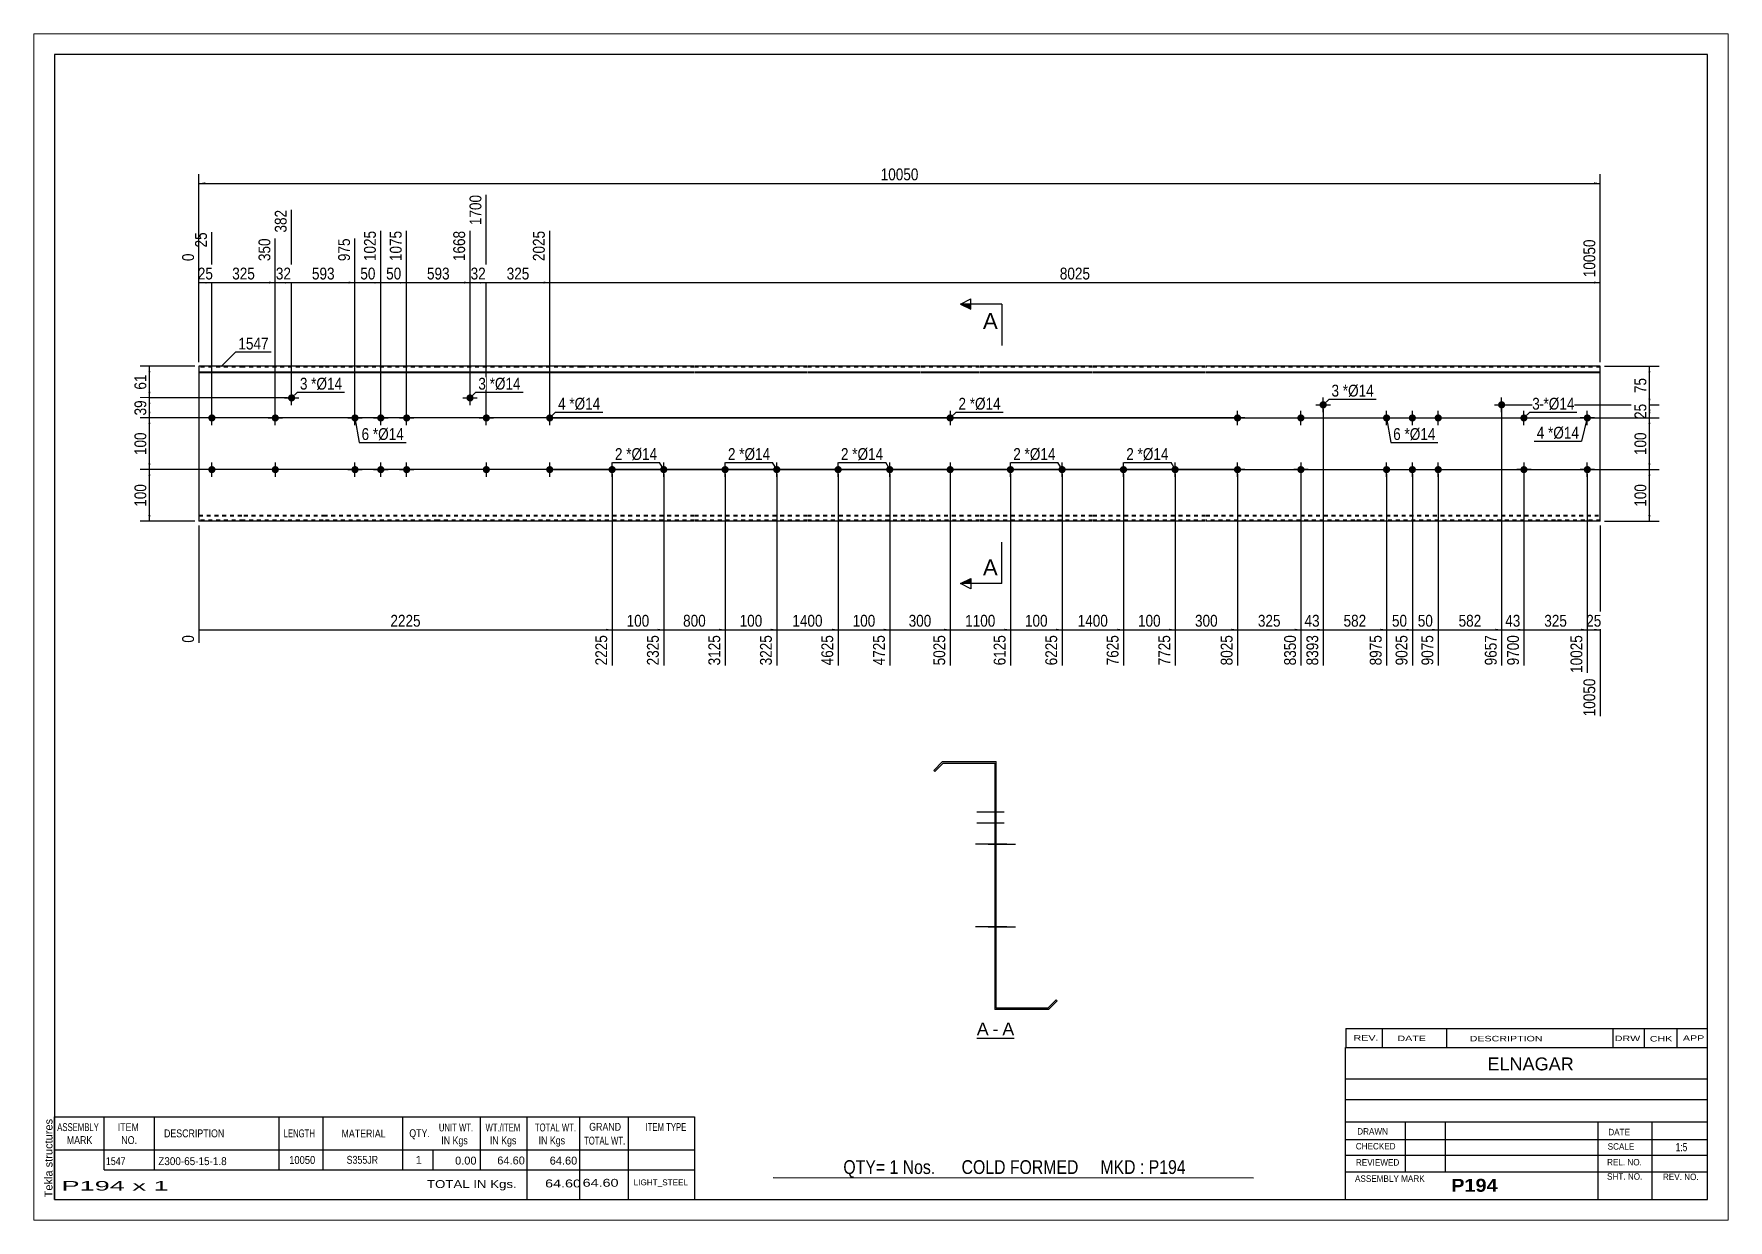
# Paper-space layout 'Layout1' of a CAD drawing. Header units: millimetres. Extents: x 0 to 410, y 0 to 287.
# The model-space entities are those that its viewports show. They can reach past a viewport. Long polylines and large blocks are cut down to what shows.
import ezdxf

# ---------------------------------------------------------------- set-up
doc = ezdxf.new("R2010")
doc.units = ezdxf.units.MM
doc.linetypes.add('DXK_LINE_DOT1', pattern=[1.8814, 0.9407, -0.9407])
doc.layers.add('Viewport layer', color=7, linetype='Continuous', plot=False)
doc.styles.add('Arial', font='ARIAL.TTF', dxfattribs={"height": 0.2})
doc.styles.add('Arial Bold', font='ARIALBD.TTF', dxfattribs={"height": 0.2})
doc.styles.add('Arial Narrow', font='ARIALN.TTF', dxfattribs={"height": 0.2})

# ---------------------------------------------------------------- blocks, each defined once
blk = doc.blocks.new('Unknown-629086003-2321')
at = {"color": 5, "linetype": 'Continuous'}
for p, q in [((365.05, 94.17), (-34.95, 94.17)), ((-34.95, 94.17), (-34.95, -182.83)), ((365.05, -182.83), (365.05, 94.17)), ((-34.95, -182.83), (365.05, -182.83))]:
    blk.add_line(p, q, dxfattribs=at)
at = {"color": 174, "linetype": 'Continuous', "style": 'Arial'}
blk.add_text('Tekla structures', height=1.9102, rotation=90, dxfattribs=at).set_placement((-35.45, -182.33))
blk = doc.blocks.new('Unknown-629086003-12 - 1248')
at = {"color": 7, "linetype": 'Continuous'}
blk.add_line((188.24, -143.84), (197.27, -143.84), dxfattribs=at)
at = {"color": 0, "linetype": 'Continuous'}
blk.add_wipeout([(191.08, -143.09), (191.08, -139.89), (188.24, -139.89), (188.24, -143.09)], dxfattribs=at)
blk.add_wipeout([(193.47, -143.09), (193.47, -139.89), (192.04, -139.89), (192.04, -143.09)], dxfattribs=at)
at = {"color": 96, "linetype": 'Continuous', "style": 'Arial'}
blk.add_text('A', height=3.06, dxfattribs=at).set_placement((188.24, -143.09))
at = {"color": 0, "linetype": 'Continuous'}
blk.add_wipeout([(197.27, -143.09), (197.27, -139.89), (194.43, -139.89), (194.43, -143.09)], dxfattribs=at)
at = {"color": 96, "linetype": 'Continuous', "style": 'Arial'}
for s, p in [('-', (192.04, -143.09)), ('A', (194.43, -143.09))]:
    blk.add_text(s, height=3.06, dxfattribs=at).set_placement(p)
blk = doc.blocks.new('Bolt-629086003-1223 - 1203')
at = {"linetype": 'Continuous'}
blk.add_hatch(color=3, dxfattribs=at).paths.add_polyline_path([(17.59, 6.25, -1), (19.34, 6.25, -1)])
at = {"color": 3, "linetype": 'Continuous'}
for p, q in [((16.72, 6.25), (20.22, 6.25)), ((18.47, 4.5), (18.47, 8))]:
    blk.add_line(p, q, dxfattribs=at)
blk = doc.blocks.new('Part-629086003-1218 - 1203')
at = {"color": 2, "linetype": 'Continuous'}
for p, q in [((0, 18.75), (0, -18.75)), ((10.75, 18.75), (0, 18.75)), ((0, 17.42), (10.75, 17.42)), ((0, 17.27), (10.75, 17.27)), ((30.03, 18.75), (10.85, 18.75)), ((10.85, 17.42), (30.03, 17.42)), ((10.85, 17.27), (30.03, 17.27)), ((57.88, 18.75), (30.13, 18.75)), ((30.13, 17.42), (57.88, 17.42)), ((30.13, 17.27), (57.88, 17.27)), ((77.16, 18.75), (57.98, 18.75)), ((57.98, 17.42), (77.16, 17.42)), ((57.98, 17.27), (77.16, 17.27)), ((92.51, 18.75), (77.26, 18.75)), ((77.26, 17.42), (92.51, 17.42)), ((77.26, 17.27), (92.51, 17.27)), ((119.86, 18.75), (92.61, 18.75)), ((92.61, 17.42), (119.86, 17.42)), ((92.61, 17.27), (119.86, 17.27)), ((147.21, 18.75), (119.96, 18.75)), ((119.96, 17.42), (147.21, 17.42)), ((119.96, 17.27), (147.21, 17.27)), ((174.56, 18.75), (147.31, 18.75)), ((147.31, 17.42), (174.56, 17.42)), ((147.31, 17.27), (174.56, 17.27)), ((188.91, 18.75), (174.66, 18.75)), ((174.66, 17.42), (188.91, 17.42)), ((174.66, 17.27), (188.91, 17.27)), ((216.26, 18.75), (189.01, 18.75)), ((189.01, 17.42), (216.26, 17.42)), ((189.01, 17.27), (216.26, 17.27)), ((243.61, 18.75), (216.36, 18.75)), ((216.36, 17.42), (243.61, 17.42)), ((216.36, 17.27), (243.61, 17.27)), ((258.95, 18.75), (243.71, 18.75)), ((243.71, 17.42), (258.95, 17.42)), ((243.71, 17.27), (258.95, 17.27)), ((279.68, 18.75), (259.05, 18.75)), ((259.05, 17.42), (279.68, 17.42)), ((259.05, 17.27), (279.68, 17.27)), ((307.52, 18.75), (279.78, 18.75)), ((279.78, 17.42), (307.52, 17.42)), ((279.78, 17.27), (307.52, 17.27)), ((328.25, 18.75), (307.62, 18.75)), ((307.62, 17.42), (328.25, 17.42)), ((307.62, 17.27), (328.25, 17.27)), ((339.1, 18.75), (328.35, 18.75)), ((328.35, 17.42), (339.1, 17.42)), ((328.35, 17.27), (339.1, 17.27)), ((339.1, 17.42), (339.1, 18.75)), ((339.1, -18.75), (339.1, 17.42)), ((10.75, -18.75), (0, -18.75)), ((30.03, -18.75), (10.85, -18.75)), ((57.88, -18.75), (30.13, -18.75)), ((77.16, -18.75), (57.98, -18.75)), ((92.51, -18.75), (77.26, -18.75)), ((119.86, -18.75), (92.61, -18.75)), ((147.21, -18.75), (119.96, -18.75)), ((174.56, -18.75), (147.31, -18.75)), ((188.91, -18.75), (174.66, -18.75)), ((216.26, -18.75), (189.01, -18.75)), ((243.61, -18.75), (216.36, -18.75)), ((258.95, -18.75), (243.71, -18.75)), ((279.68, -18.75), (259.05, -18.75)), ((307.52, -18.75), (279.78, -18.75)), ((328.25, -18.75), (307.62, -18.75)), ((339.1, -18.75), (328.35, -18.75))]:
    blk.add_line(p, q, dxfattribs=at)
at = {"color": 7, "linetype": 'DXK_LINE_DOT1'}
for p, q in [((10.75, 18.52), (0, 18.52)), ((30.03, 18.52), (10.85, 18.52)), ((57.88, 18.52), (30.13, 18.52)), ((77.16, 18.52), (57.98, 18.52)), ((92.51, 18.52), (77.26, 18.52)), ((119.86, 18.52), (92.61, 18.52)), ((147.21, 18.52), (119.96, 18.52)), ((174.56, 18.52), (147.31, 18.52)), ((188.91, 18.52), (174.66, 18.52)), ((216.26, 18.52), (189.01, 18.52)), ((243.61, 18.52), (216.36, 18.52)), ((258.95, 18.52), (243.71, 18.52)), ((279.68, 18.52), (259.05, 18.52)), ((307.52, 18.52), (279.78, 18.52)), ((328.25, 18.52), (307.62, 18.52)), ((339.1, 18.52), (328.35, 18.52)), ((0, -17.27), (10.75, -17.27)), ((0, -17.42), (10.75, -17.42)), ((10.75, -18.52), (0, -18.52)), ((10.85, -17.27), (30.03, -17.27)), ((10.85, -17.42), (30.03, -17.42)), ((30.03, -18.52), (10.85, -18.52)), ((30.13, -17.27), (57.88, -17.27)), ((30.13, -17.42), (57.88, -17.42)), ((57.88, -18.52), (30.13, -18.52)), ((57.98, -17.27), (77.16, -17.27)), ((57.98, -17.42), (77.16, -17.42)), ((77.16, -18.52), (57.98, -18.52)), ((77.26, -17.27), (92.51, -17.27)), ((77.26, -17.42), (92.51, -17.42)), ((92.51, -18.52), (77.26, -18.52)), ((92.61, -17.27), (119.86, -17.27)), ((92.61, -17.42), (119.86, -17.42)), ((119.86, -18.52), (92.61, -18.52)), ((119.96, -17.27), (147.21, -17.27)), ((119.96, -17.42), (147.21, -17.42)), ((147.21, -18.52), (119.96, -18.52)), ((147.31, -17.27), (174.56, -17.27)), ((147.31, -17.42), (174.56, -17.42)), ((174.56, -18.52), (147.31, -18.52)), ((174.66, -17.27), (188.91, -17.27)), ((174.66, -17.42), (188.91, -17.42)), ((188.91, -18.52), (174.66, -18.52)), ((189.01, -17.27), (216.26, -17.27)), ((189.01, -17.42), (216.26, -17.42)), ((216.26, -18.52), (189.01, -18.52)), ((216.36, -17.27), (243.61, -17.27)), ((216.36, -17.42), (243.61, -17.42)), ((243.61, -18.52), (216.36, -18.52)), ((243.71, -17.27), (258.95, -17.27)), ((243.71, -17.42), (258.95, -17.42)), ((258.95, -18.52), (243.71, -18.52)), ((259.05, -17.27), (279.68, -17.27)), ((259.05, -17.42), (279.68, -17.42)), ((279.68, -18.52), (259.05, -18.52)), ((279.78, -17.27), (307.52, -17.27)), ((279.78, -17.42), (307.52, -17.42)), ((307.52, -18.52), (279.78, -18.52)), ((307.62, -17.27), (328.25, -17.27)), ((307.62, -17.42), (328.25, -17.42)), ((328.25, -18.52), (307.62, -18.52)), ((328.35, -17.27), (339.1, -17.27)), ((328.35, -17.42), (339.1, -17.42)), ((339.1, -18.52), (328.35, -18.52))]:
    blk.add_line(p, q, dxfattribs=at)
blk = doc.blocks.new('Bolt-629086003-1219 - 1203')
at = {"linetype": 'Continuous'}
for points in [[(36.88, 6.25, -1), (38.63, 6.25, -1)], [(43.13, 6.25, -1), (44.88, 6.25, -1)], [(49.38, 6.25, -1), (51.13, 6.25, -1)], [(36.88, -6.25, -1), (38.63, -6.25, -1)], [(43.13, -6.25, -1), (44.88, -6.25, -1)], [(49.38, -6.25, -1), (51.13, -6.25, -1)]]:
    blk.add_hatch(color=3, dxfattribs=at).paths.add_polyline_path(points)
at = {"color": 3, "linetype": 'Continuous'}
for p, q in [((36, 6.25), (39.5, 6.25)), ((37.75, 4.5), (37.75, 8)), ((42.25, 6.25), (45.75, 6.25)), ((44, 4.5), (44, 8)), ((48.5, 6.25), (52, 6.25)), ((50.25, 4.5), (50.25, 8)), ((36, -6.25), (39.5, -6.25)), ((37.75, -8), (37.75, -4.5)), ((42.25, -6.25), (45.75, -6.25)), ((44, -8), (44, -4.5)), ((48.5, -6.25), (52, -6.25)), ((50.25, -8), (50.25, -4.5))]:
    blk.add_line(p, q, dxfattribs=at)
blk = doc.blocks.new('Bolt-629086003-1220 - 1203')
at = {"linetype": 'Continuous'}
blk.add_hatch(color=3, dxfattribs=at).paths.add_polyline_path([(21.54, 11.1, -1), (23.29, 11.1, -1)])
at = {"color": 3, "linetype": 'Continuous'}
for p, q in [((22.41, 9.35), (22.41, 12.85)), ((20.66, 11.1), (24.16, 11.1))]:
    blk.add_line(p, q, dxfattribs=at)
blk = doc.blocks.new('Bolt-629086003-1221 - 1203')
at = {"linetype": 'Continuous'}
blk.add_hatch(color=3, dxfattribs=at).paths.add_polyline_path([(64.72, 11.1, -1), (66.47, 11.1, -1)])
at = {"color": 3, "linetype": 'Continuous'}
for p, q in [((65.6, 9.35), (65.6, 12.85)), ((63.85, 11.1), (67.35, 11.1))]:
    blk.add_line(p, q, dxfattribs=at)
blk = doc.blocks.new('Bolt-629086003-1222 - 1203')
at = {"linetype": 'Continuous'}
blk.add_hatch(color=3, dxfattribs=at).paths.add_polyline_path([(19.34, -6.25, -1), (17.59, -6.25, -1)])
at = {"color": 3, "linetype": 'Continuous'}
for p, q in [((20.22, -6.25), (16.72, -6.25)), ((18.47, -4.5), (18.47, -8))]:
    blk.add_line(p, q, dxfattribs=at)
blk = doc.blocks.new('Bolt-629086003-1224 - 1203')
at = {"linetype": 'Continuous'}
blk.add_hatch(color=3, dxfattribs=at).paths.add_polyline_path([(271.18, 9.42, -1), (272.93, 9.42, -1)])
at = {"color": 3, "linetype": 'Continuous'}
for p, q in [((270.31, 9.42), (273.81, 9.42)), ((272.06, 7.67), (272.06, 11.17))]:
    blk.add_line(p, q, dxfattribs=at)
blk = doc.blocks.new('Bolt-629086003-1225 - 1203')
at = {"linetype": 'Continuous'}
blk.add_hatch(color=3, dxfattribs=at).paths.add_polyline_path([(314.37, 9.42, -1), (316.12, 9.42, -1)])
at = {"color": 3, "linetype": 'Continuous'}
for p, q in [((313.49, 9.42), (316.99, 9.42)), ((315.24, 7.67), (315.24, 11.17))]:
    blk.add_line(p, q, dxfattribs=at)
blk = doc.blocks.new('Bolt-629086003-1226 - 1203')
at = {"linetype": 'Continuous'}
for points in [[(286.52, 6.25, -1), (288.27, 6.25, -1)], [(292.77, 6.25, -1), (294.52, 6.25, -1)], [(299.02, 6.25, -1), (300.77, 6.25, -1)], [(286.52, -6.25, -1), (288.27, -6.25, -1)], [(292.77, -6.25, -1), (294.52, -6.25, -1)], [(299.02, -6.25, -1), (300.77, -6.25, -1)]]:
    blk.add_hatch(color=3, dxfattribs=at).paths.add_polyline_path(points)
at = {"color": 3, "linetype": 'Continuous'}
for p, q in [((285.65, 6.25), (289.15, 6.25)), ((287.4, 4.5), (287.4, 8)), ((291.9, 6.25), (295.4, 6.25)), ((293.65, 4.5), (293.65, 8)), ((298.15, 6.25), (301.65, 6.25)), ((299.9, 4.5), (299.9, 8)), ((285.65, -6.25), (289.15, -6.25)), ((287.4, -8), (287.4, -4.5)), ((291.9, -6.25), (295.4, -6.25)), ((293.65, -8), (293.65, -4.5)), ((298.15, -6.25), (301.65, -6.25)), ((299.9, -8), (299.9, -4.5))]:
    blk.add_line(p, q, dxfattribs=at)
blk = doc.blocks.new('Bolt-629086003-1227 - 1203')
at = {"linetype": 'Continuous'}
blk.add_hatch(color=3, dxfattribs=at).paths.add_polyline_path([(267.54, -6.25, -1), (265.79, -6.25, -1)])
at = {"color": 3, "linetype": 'Continuous'}
for p, q in [((268.42, -6.25), (264.92, -6.25)), ((266.67, -4.5), (266.67, -8))]:
    blk.add_line(p, q, dxfattribs=at)
blk = doc.blocks.new('Bolt-629086003-1228 - 1203')
at = {"linetype": 'Continuous'}
for points in [[(182.66, 6.25, -1), (180.91, 6.25, -1)], [(182.66, -6.25, -1), (180.91, -6.25, -1)]]:
    blk.add_hatch(color=3, dxfattribs=at).paths.add_polyline_path(points)
at = {"color": 3, "linetype": 'Continuous'}
for p, q in [((183.53, 6.25), (180.03, 6.25)), ((181.78, 8), (181.78, 4.5)), ((183.53, -6.25), (180.03, -6.25)), ((181.78, -4.5), (181.78, -8))]:
    blk.add_line(p, q, dxfattribs=at)
blk = doc.blocks.new('Bolt-629086003-1229 - 1203')
at = {"linetype": 'Continuous'}
blk.add_hatch(color=3, dxfattribs=at).paths.add_polyline_path([(265.79, 6.25, -1), (267.54, 6.25, -1)])
at = {"color": 3, "linetype": 'Continuous'}
for p, q in [((264.92, 6.25), (268.42, 6.25)), ((266.67, 4.5), (266.67, 8))]:
    blk.add_line(p, q, dxfattribs=at)
blk = doc.blocks.new('Bolt-629086003-1230 - 1203')
at = {"linetype": 'Continuous'}
for points in [[(223.73, -5.37, -1), (223.73, -7.12, -1)], [(236.23, -5.37, -1), (236.23, -7.12, -1)]]:
    blk.add_hatch(color=3, dxfattribs=at).paths.add_polyline_path(points)
at = {"color": 3, "linetype": 'Continuous'}
for p, q in [((221.98, -6.25), (225.48, -6.25)), ((223.73, -8), (223.73, -4.5)), ((234.48, -6.25), (237.98, -6.25)), ((236.23, -8), (236.23, -4.5))]:
    blk.add_line(p, q, dxfattribs=at)
blk = doc.blocks.new('Bolt-629086003-1231 - 1203')
at = {"linetype": 'Continuous'}
for points in [[(196.38, -5.37, -1), (196.38, -7.12, -1)], [(208.88, -5.37, -1), (208.88, -7.12, -1)]]:
    blk.add_hatch(color=3, dxfattribs=at).paths.add_polyline_path(points)
at = {"color": 3, "linetype": 'Continuous'}
for p, q in [((194.63, -6.25), (198.13, -6.25)), ((196.38, -8), (196.38, -4.5)), ((207.13, -6.25), (210.63, -6.25)), ((208.88, -8), (208.88, -4.5))]:
    blk.add_line(p, q, dxfattribs=at)
blk = doc.blocks.new('Bolt-629086003-1232 - 1203')
at = {"linetype": 'Continuous'}
for points in [[(127.33, -5.37, -1), (127.33, -7.12, -1)], [(139.83, -5.37, -1), (139.83, -7.12, -1)]]:
    blk.add_hatch(color=3, dxfattribs=at).paths.add_polyline_path(points)
at = {"color": 3, "linetype": 'Continuous'}
for p, q in [((125.58, -6.25), (129.08, -6.25)), ((127.33, -8), (127.33, -4.5)), ((138.08, -6.25), (141.58, -6.25)), ((139.83, -8), (139.83, -4.5))]:
    blk.add_line(p, q, dxfattribs=at)
blk = doc.blocks.new('Bolt-629086003-1233 - 1203')
at = {"linetype": 'Continuous'}
for points in [[(154.68, -5.37, -1), (154.68, -7.12, -1)], [(167.18, -5.37, -1), (167.18, -7.12, -1)]]:
    blk.add_hatch(color=3, dxfattribs=at).paths.add_polyline_path(points)
at = {"color": 3, "linetype": 'Continuous'}
for p, q in [((152.93, -6.25), (156.43, -6.25)), ((154.68, -8), (154.68, -4.5)), ((165.43, -6.25), (168.93, -6.25)), ((167.18, -8), (167.18, -4.5))]:
    blk.add_line(p, q, dxfattribs=at)
blk = doc.blocks.new('Bolt-629086003-1234 - 1203')
at = {"linetype": 'Continuous'}
blk.add_hatch(color=3, dxfattribs=at).paths.add_polyline_path([(319.76, 6.25, -1), (321.51, 6.25, -1)])
at = {"color": 3, "linetype": 'Continuous'}
for p, q in [((318.88, 6.25), (322.38, 6.25)), ((320.63, 4.5), (320.63, 8))]:
    blk.add_line(p, q, dxfattribs=at)
blk = doc.blocks.new('Bolt-629086003-1235 - 1203')
at = {"linetype": 'Continuous'}
blk.add_hatch(color=3, dxfattribs=at).paths.add_polyline_path([(321.51, -6.25, -1), (319.76, -6.25, -1)])
at = {"color": 3, "linetype": 'Continuous'}
for p, q in [((322.38, -6.25), (318.88, -6.25)), ((320.63, -4.5), (320.63, -8))]:
    blk.add_line(p, q, dxfattribs=at)
blk = doc.blocks.new('Bolt-629086003-1236 - 1203')
at = {"linetype": 'Continuous'}
for points in [[(250.45, 6.25, -1), (252.2, 6.25, -1)], [(335.1, 6.25, -1), (336.85, 6.25, -1)]]:
    blk.add_hatch(color=3, dxfattribs=at).paths.add_polyline_path(points)
at = {"color": 3, "linetype": 'Continuous'}
for p, q in [((253.08, 6.25), (249.58, 6.25)), ((251.33, 4.5), (251.33, 8)), ((337.72, 6.25), (334.22, 6.25)), ((335.97, 4.5), (335.97, 8))]:
    blk.add_line(p, q, dxfattribs=at)
blk = doc.blocks.new('Bolt-629086003-1237 - 1203')
at = {"linetype": 'Continuous'}
for points in [[(250.45, -6.25, -1), (252.2, -6.25, -1)], [(335.1, -6.25, -1), (336.85, -6.25, -1)]]:
    blk.add_hatch(color=3, dxfattribs=at).paths.add_polyline_path(points)
at = {"color": 3, "linetype": 'Continuous'}
for p, q in [((253.08, -6.25), (249.58, -6.25)), ((251.33, -8), (251.33, -4.5)), ((337.72, -6.25), (334.22, -6.25)), ((335.97, -8), (335.97, -4.5))]:
    blk.add_line(p, q, dxfattribs=at)
blk = doc.blocks.new('Bolt-629086003-1238 - 1203')
at = {"linetype": 'Continuous'}
blk.add_hatch(color=3, dxfattribs=at).paths.add_polyline_path([(68.67, 6.25, -1), (70.42, 6.25, -1)])
at = {"color": 3, "linetype": 'Continuous'}
for p, q in [((67.79, 6.25), (71.29, 6.25)), ((69.54, 4.5), (69.54, 8))]:
    blk.add_line(p, q, dxfattribs=at)
blk = doc.blocks.new('Bolt-629086003-1239 - 1203')
at = {"linetype": 'Continuous'}
blk.add_hatch(color=3, dxfattribs=at).paths.add_polyline_path([(70.42, -6.25, -1), (68.67, -6.25, -1)])
at = {"color": 3, "linetype": 'Continuous'}
for p, q in [((71.29, -6.25), (67.79, -6.25)), ((69.54, -4.5), (69.54, -8))]:
    blk.add_line(p, q, dxfattribs=at)
blk = doc.blocks.new('Bolt-629086003-1240 - 1203')
at = {"linetype": 'Continuous'}
for points in [[(2.25, 6.25, -1), (4, 6.25, -1)], [(84.01, 6.25, -1), (85.76, 6.25, -1)]]:
    blk.add_hatch(color=3, dxfattribs=at).paths.add_polyline_path(points)
at = {"color": 3, "linetype": 'Continuous'}
for p, q in [((4.87, 6.25), (1.37, 6.25)), ((3.12, 4.5), (3.12, 8)), ((86.63, 6.25), (83.13, 6.25)), ((84.88, 4.5), (84.88, 8))]:
    blk.add_line(p, q, dxfattribs=at)
blk = doc.blocks.new('Bolt-629086003-1241 - 1203')
at = {"linetype": 'Continuous'}
for points in [[(2.25, -6.25, -1), (4, -6.25, -1)], [(84.01, -6.25, -1), (85.76, -6.25, -1)]]:
    blk.add_hatch(color=3, dxfattribs=at).paths.add_polyline_path(points)
at = {"color": 3, "linetype": 'Continuous'}
for p, q in [((4.87, -6.25), (1.37, -6.25)), ((3.12, -8), (3.12, -4.5)), ((86.63, -6.25), (83.13, -6.25)), ((84.88, -8), (84.88, -4.5))]:
    blk.add_line(p, q, dxfattribs=at)
blk = doc.blocks.new('Bolt-629086003-1242 - 1203')
at = {"linetype": 'Continuous'}
for points in [[(99.98, -5.37, -1), (99.98, -7.12, -1)], [(112.48, -5.37, -1), (112.48, -7.12, -1)]]:
    blk.add_hatch(color=3, dxfattribs=at).paths.add_polyline_path(points)
at = {"color": 3, "linetype": 'Continuous'}
for p, q in [((98.23, -6.25), (101.73, -6.25)), ((99.98, -8), (99.98, -4.5)), ((110.73, -6.25), (114.23, -6.25)), ((112.48, -8), (112.48, -4.5))]:
    blk.add_line(p, q, dxfattribs=at)
blk = doc.blocks.new('Bolt-629086003-1256 - 1248')
at = {"linetype": 'Continuous'}
blk.add_hatch(color=3, dxfattribs=at).paths.add_polyline_path([(192.57, -90.42), (192.57, -93.22), (192.93, -93.22), (192.93, -90.42)])
at = {"color": 3, "linetype": 'Continuous'}
for p, q in [((194.83, -91.82), (188.23, -91.82)), ((192.93, -90.42), (192.57, -90.42)), ((192.93, -93.22), (192.57, -93.22))]:
    blk.add_line(p, q, dxfattribs=at)
blk = doc.blocks.new('Bolt-629086003-1264 - 1248')
at = {"linetype": 'Continuous'}
blk.add_hatch(color=3, dxfattribs=at).paths.add_polyline_path([(192.93, -118.29), (192.93, -115.49), (192.57, -115.49), (192.57, -118.29)])
blk.add_hatch(color=3, dxfattribs=at).paths.add_polyline_path([(192.93, -118.29), (192.93, -115.49), (192.57, -115.49), (192.57, -118.29)])
at = {"color": 3, "linetype": 'Continuous'}
for p, q in [((191.07, -116.89), (196.57, -116.89)), ((191.07, -116.89), (196.57, -116.89)), ((192.57, -115.49), (192.93, -115.49)), ((192.57, -115.49), (192.93, -115.49)), ((192.57, -118.29), (192.93, -118.29)), ((192.57, -118.29), (192.93, -118.29))]:
    blk.add_line(p, q, dxfattribs=at)
blk = doc.blocks.new('Part-629086003-1250 - 1248')
at = {"color": 2, "linetype": 'Continuous'}
for p, q in [((179.93, -76.89), (177.81, -79.01)), ((180.08, -77.25), (178.07, -79.27)), ((179.93, -76.89), (192.93, -76.89)), ((180.08, -77.25), (192.57, -77.25)), ((192.57, -77.25), (192.57, -136.89)), ((192.93, -136.53), (192.93, -76.89)), ((177.81, -79.01), (178.07, -79.27)), ((205.42, -136.53), (207.44, -134.52)), ((205.57, -136.89), (207.7, -134.77)), ((207.7, -134.77), (207.44, -134.52)), ((205.57, -136.89), (192.57, -136.89)), ((205.42, -136.53), (192.93, -136.53))]:
    blk.add_line(p, q, dxfattribs=at)
blk = doc.blocks.new('Bolt-629086003-1251 - 1248')
at = {"linetype": 'Continuous'}
for points in [[(192.57, -95.49), (192.57, -98.29), (192.93, -98.29), (192.93, -95.49)], [(192.57, -95.49), (192.57, -98.29), (192.93, -98.29), (192.93, -95.49)], [(192.57, -95.49), (192.57, -98.29), (192.93, -98.29), (192.93, -95.49)], [(192.57, -115.49), (192.57, -118.29), (192.93, -118.29), (192.93, -115.49)], [(192.57, -115.49), (192.57, -118.29), (192.93, -118.29), (192.93, -115.49)], [(192.57, -115.49), (192.57, -118.29), (192.93, -118.29), (192.93, -115.49)]]:
    blk.add_hatch(color=3, dxfattribs=at).paths.add_polyline_path(points)
at = {"color": 3, "linetype": 'Continuous'}
for p, q in [((195.53, -96.89), (187.93, -96.89)), ((195.53, -96.89), (187.93, -96.89)), ((195.53, -96.89), (187.93, -96.89)), ((192.93, -95.49), (192.57, -95.49)), ((192.93, -95.49), (192.57, -95.49)), ((192.93, -95.49), (192.57, -95.49)), ((192.93, -98.29), (192.57, -98.29)), ((192.93, -98.29), (192.57, -98.29)), ((192.93, -98.29), (192.57, -98.29)), ((195.53, -116.89), (187.93, -116.89)), ((195.53, -116.89), (187.93, -116.89)), ((195.53, -116.89), (187.93, -116.89)), ((192.93, -115.49), (192.57, -115.49)), ((192.93, -115.49), (192.57, -115.49)), ((192.93, -115.49), (192.57, -115.49)), ((192.93, -118.29), (192.57, -118.29)), ((192.93, -118.29), (192.57, -118.29)), ((192.93, -118.29), (192.57, -118.29))]:
    blk.add_line(p, q, dxfattribs=at)
blk = doc.blocks.new('Bolt-629086003-1252 - 1248')
at = {"linetype": 'Continuous'}
blk.add_hatch(color=3, dxfattribs=at).paths.add_polyline_path([(192.57, -87.74), (192.57, -90.54), (192.93, -90.54), (192.93, -87.74)])
at = {"color": 3, "linetype": 'Continuous'}
for p, q in [((194.83, -89.14), (188.23, -89.14)), ((192.93, -87.74), (192.57, -87.74)), ((192.93, -90.54), (192.57, -90.54))]:
    blk.add_line(p, q, dxfattribs=at)
blk = doc.blocks.new('Bolt-629086003-1253 - 1248')
at = {"linetype": 'Continuous'}
blk.add_hatch(color=3, dxfattribs=at).paths.add_polyline_path([(192.57, -87.74), (192.57, -90.54), (192.93, -90.54), (192.93, -87.74)])
at = {"color": 3, "linetype": 'Continuous'}
for p, q in [((194.83, -89.14), (188.23, -89.14)), ((192.93, -87.74), (192.57, -87.74)), ((192.93, -90.54), (192.57, -90.54))]:
    blk.add_line(p, q, dxfattribs=at)
blk = doc.blocks.new('Bolt-629086003-1254 - 1248')
at = {"linetype": 'Continuous'}
blk.add_hatch(color=3, dxfattribs=at).paths.add_polyline_path([(192.93, -118.29), (192.93, -115.49), (192.57, -115.49), (192.57, -118.29)])
at = {"color": 3, "linetype": 'Continuous'}
for p, q in [((192.93, -115.49), (192.57, -115.49)), ((194.53, -116.89), (192.57, -116.89)), ((192.93, -118.29), (192.57, -118.29))]:
    blk.add_line(p, q, dxfattribs=at)
blk = doc.blocks.new('Bolt-629086003-1255 - 1248')
at = {"linetype": 'Continuous'}
blk.add_hatch(color=3, dxfattribs=at).paths.add_polyline_path([(192.57, -95.49), (192.57, -98.29), (192.93, -98.29), (192.93, -95.49)])
at = {"color": 3, "linetype": 'Continuous'}
for p, q in [((194.83, -96.89), (188.23, -96.89)), ((192.93, -95.49), (192.57, -95.49)), ((192.93, -98.29), (192.57, -98.29))]:
    blk.add_line(p, q, dxfattribs=at)
blk = doc.blocks.new('Bolt-629086003-1257 - 1248')
at = {"linetype": 'Continuous'}
blk.add_hatch(color=3, dxfattribs=at).paths.add_polyline_path([(192.57, -90.42), (192.57, -93.22), (192.93, -93.22), (192.93, -90.42)])
at = {"color": 3, "linetype": 'Continuous'}
for p, q in [((194.83, -91.82), (188.23, -91.82)), ((192.93, -90.42), (192.57, -90.42)), ((192.93, -93.22), (192.57, -93.22))]:
    blk.add_line(p, q, dxfattribs=at)
blk = doc.blocks.new('Bolt-629086003-1258 - 1248')
at = {"linetype": 'Continuous'}
for points in [[(192.57, -95.49), (192.57, -98.29), (192.93, -98.29), (192.93, -95.49)], [(192.57, -95.49), (192.57, -98.29), (192.93, -98.29), (192.93, -95.49)], [(192.57, -95.49), (192.57, -98.29), (192.93, -98.29), (192.93, -95.49)], [(192.57, -115.49), (192.57, -118.29), (192.93, -118.29), (192.93, -115.49)], [(192.57, -115.49), (192.57, -118.29), (192.93, -118.29), (192.93, -115.49)], [(192.57, -115.49), (192.57, -118.29), (192.93, -118.29), (192.93, -115.49)]]:
    blk.add_hatch(color=3, dxfattribs=at).paths.add_polyline_path(points)
at = {"color": 3, "linetype": 'Continuous'}
for p, q in [((195.53, -96.89), (187.93, -96.89)), ((195.53, -96.89), (187.93, -96.89)), ((195.53, -96.89), (187.93, -96.89)), ((192.93, -95.49), (192.57, -95.49)), ((192.93, -95.49), (192.57, -95.49)), ((192.93, -95.49), (192.57, -95.49)), ((192.93, -98.29), (192.57, -98.29)), ((192.93, -98.29), (192.57, -98.29)), ((192.93, -98.29), (192.57, -98.29)), ((195.53, -116.89), (187.93, -116.89)), ((195.53, -116.89), (187.93, -116.89)), ((195.53, -116.89), (187.93, -116.89)), ((192.93, -115.49), (192.57, -115.49)), ((192.93, -115.49), (192.57, -115.49)), ((192.93, -115.49), (192.57, -115.49)), ((192.93, -118.29), (192.57, -118.29)), ((192.93, -118.29), (192.57, -118.29)), ((192.93, -118.29), (192.57, -118.29))]:
    blk.add_line(p, q, dxfattribs=at)
blk = doc.blocks.new('Bolt-629086003-1259 - 1248')
at = {"linetype": 'Continuous'}
blk.add_hatch(color=3, dxfattribs=at).paths.add_polyline_path([(192.93, -118.29), (192.93, -115.49), (192.57, -115.49), (192.57, -118.29)])
at = {"color": 3, "linetype": 'Continuous'}
for p, q in [((192.93, -115.49), (192.57, -115.49)), ((194.53, -116.89), (192.57, -116.89)), ((192.93, -118.29), (192.57, -118.29))]:
    blk.add_line(p, q, dxfattribs=at)
blk = doc.blocks.new('Bolt-629086003-1260 - 1248')
at = {"linetype": 'Continuous'}
for points in [[(192.93, -98.29), (192.93, -95.49), (192.57, -95.49), (192.57, -98.29)], [(192.93, -118.29), (192.93, -115.49), (192.57, -115.49), (192.57, -118.29)]]:
    blk.add_hatch(color=3, dxfattribs=at).paths.add_polyline_path(points)
at = {"color": 3, "linetype": 'Continuous'}
for p, q in [((192.93, -96.89), (188.57, -96.89)), ((192.93, -95.49), (192.57, -95.49)), ((192.93, -98.29), (192.57, -98.29)), ((192.93, -116.89), (188.57, -116.89)), ((192.93, -115.49), (192.57, -115.49)), ((192.93, -118.29), (192.57, -118.29))]:
    blk.add_line(p, q, dxfattribs=at)
blk = doc.blocks.new('Bolt-629086003-1261 - 1248')
at = {"linetype": 'Continuous'}
blk.add_hatch(color=3, dxfattribs=at).paths.add_polyline_path([(192.57, -95.49), (192.57, -98.29), (192.93, -98.29), (192.93, -95.49)])
at = {"color": 3, "linetype": 'Continuous'}
for p, q in [((194.83, -96.89), (188.23, -96.89)), ((192.93, -95.49), (192.57, -95.49)), ((192.93, -98.29), (192.57, -98.29))]:
    blk.add_line(p, q, dxfattribs=at)
blk = doc.blocks.new('Bolt-629086003-1262 - 1248')
at = {"linetype": 'Continuous'}
blk.add_hatch(color=3, dxfattribs=at).paths.add_polyline_path([(192.93, -118.29), (192.93, -115.49), (192.57, -115.49), (192.57, -118.29)])
blk.add_hatch(color=3, dxfattribs=at).paths.add_polyline_path([(192.93, -118.29), (192.93, -115.49), (192.57, -115.49), (192.57, -118.29)])
at = {"color": 3, "linetype": 'Continuous'}
for p, q in [((191.07, -116.89), (196.57, -116.89)), ((191.07, -116.89), (196.57, -116.89)), ((192.57, -115.49), (192.93, -115.49)), ((192.57, -115.49), (192.93, -115.49)), ((192.57, -118.29), (192.93, -118.29)), ((192.57, -118.29), (192.93, -118.29))]:
    blk.add_line(p, q, dxfattribs=at)
blk = doc.blocks.new('Bolt-629086003-1263 - 1248')
at = {"linetype": 'Continuous'}
blk.add_hatch(color=3, dxfattribs=at).paths.add_polyline_path([(192.93, -118.29), (192.93, -115.49), (192.57, -115.49), (192.57, -118.29)])
blk.add_hatch(color=3, dxfattribs=at).paths.add_polyline_path([(192.93, -118.29), (192.93, -115.49), (192.57, -115.49), (192.57, -118.29)])
at = {"color": 3, "linetype": 'Continuous'}
for p, q in [((191.07, -116.89), (196.57, -116.89)), ((191.07, -116.89), (196.57, -116.89)), ((192.57, -115.49), (192.93, -115.49)), ((192.57, -115.49), (192.93, -115.49)), ((192.57, -118.29), (192.93, -118.29)), ((192.57, -118.29), (192.93, -118.29))]:
    blk.add_line(p, q, dxfattribs=at)
blk = doc.blocks.new('Bolt-629086003-1265 - 1248')
at = {"linetype": 'Continuous'}
blk.add_hatch(color=3, dxfattribs=at).paths.add_polyline_path([(192.93, -118.29), (192.93, -115.49), (192.57, -115.49), (192.57, -118.29)])
blk.add_hatch(color=3, dxfattribs=at).paths.add_polyline_path([(192.93, -118.29), (192.93, -115.49), (192.57, -115.49), (192.57, -118.29)])
at = {"color": 3, "linetype": 'Continuous'}
for p, q in [((191.07, -116.89), (196.57, -116.89)), ((191.07, -116.89), (196.57, -116.89)), ((192.57, -115.49), (192.93, -115.49)), ((192.57, -115.49), (192.93, -115.49)), ((192.57, -118.29), (192.93, -118.29)), ((192.57, -118.29), (192.93, -118.29))]:
    blk.add_line(p, q, dxfattribs=at)
blk = doc.blocks.new('Bolt-629086003-1266 - 1248')
at = {"linetype": 'Continuous'}
blk.add_hatch(color=3, dxfattribs=at).paths.add_polyline_path([(192.57, -95.49), (192.57, -98.29), (192.93, -98.29), (192.93, -95.49)])
at = {"color": 3, "linetype": 'Continuous'}
for p, q in [((194.83, -96.89), (188.23, -96.89)), ((192.93, -95.49), (192.57, -95.49)), ((192.93, -98.29), (192.57, -98.29))]:
    blk.add_line(p, q, dxfattribs=at)
blk = doc.blocks.new('Bolt-629086003-1267 - 1248')
at = {"linetype": 'Continuous'}
blk.add_hatch(color=3, dxfattribs=at).paths.add_polyline_path([(192.93, -118.29), (192.93, -115.49), (192.57, -115.49), (192.57, -118.29)])
at = {"color": 3, "linetype": 'Continuous'}
for p, q in [((192.93, -115.49), (192.57, -115.49)), ((194.53, -116.89), (192.57, -116.89)), ((192.93, -118.29), (192.57, -118.29))]:
    blk.add_line(p, q, dxfattribs=at)
blk = doc.blocks.new('Bolt-629086003-1268 - 1248')
at = {"linetype": 'Continuous'}
blk.add_hatch(color=3, dxfattribs=at).paths.add_polyline_path([(192.57, -95.49), (192.57, -98.29), (192.93, -98.29), (192.93, -95.49)])
blk.add_hatch(color=3, dxfattribs=at).paths.add_polyline_path([(192.57, -95.49), (192.57, -98.29), (192.93, -98.29), (192.93, -95.49)])
at = {"color": 3, "linetype": 'Continuous'}
for p, q in [((190.97, -96.89), (197.57, -96.89)), ((190.97, -96.89), (197.57, -96.89)), ((192.57, -95.49), (192.93, -95.49)), ((192.57, -95.49), (192.93, -95.49)), ((192.57, -98.29), (192.93, -98.29)), ((192.57, -98.29), (192.93, -98.29))]:
    blk.add_line(p, q, dxfattribs=at)
blk = doc.blocks.new('Bolt-629086003-1269 - 1248')
at = {"linetype": 'Continuous'}
blk.add_hatch(color=3, dxfattribs=at).paths.add_polyline_path([(192.57, -115.49), (192.57, -118.29), (192.93, -118.29), (192.93, -115.49)])
blk.add_hatch(color=3, dxfattribs=at).paths.add_polyline_path([(192.57, -115.49), (192.57, -118.29), (192.93, -118.29), (192.93, -115.49)])
at = {"color": 3, "linetype": 'Continuous'}
for p, q in [((190.97, -116.89), (197.57, -116.89)), ((190.97, -116.89), (197.57, -116.89)), ((192.57, -115.49), (192.93, -115.49)), ((192.57, -115.49), (192.93, -115.49)), ((192.57, -118.29), (192.93, -118.29)), ((192.57, -118.29), (192.93, -118.29))]:
    blk.add_line(p, q, dxfattribs=at)
blk = doc.blocks.new('Bolt-629086003-1270 - 1248')
at = {"linetype": 'Continuous'}
blk.add_hatch(color=3, dxfattribs=at).paths.add_polyline_path([(192.57, -95.49), (192.57, -98.29), (192.93, -98.29), (192.93, -95.49)])
at = {"color": 3, "linetype": 'Continuous'}
for p, q in [((194.83, -96.89), (188.23, -96.89)), ((192.93, -95.49), (192.57, -95.49)), ((192.93, -98.29), (192.57, -98.29))]:
    blk.add_line(p, q, dxfattribs=at)
blk = doc.blocks.new('Bolt-629086003-1271 - 1248')
at = {"linetype": 'Continuous'}
blk.add_hatch(color=3, dxfattribs=at).paths.add_polyline_path([(192.93, -118.29), (192.93, -115.49), (192.57, -115.49), (192.57, -118.29)])
at = {"color": 3, "linetype": 'Continuous'}
for p, q in [((192.93, -115.49), (192.57, -115.49)), ((194.53, -116.89), (192.57, -116.89)), ((192.93, -118.29), (192.57, -118.29))]:
    blk.add_line(p, q, dxfattribs=at)
blk = doc.blocks.new('Bolt-629086003-1272 - 1248')
at = {"linetype": 'Continuous'}
blk.add_hatch(color=3, dxfattribs=at).paths.add_polyline_path([(192.57, -95.49), (192.57, -98.29), (192.93, -98.29), (192.93, -95.49)])
blk.add_hatch(color=3, dxfattribs=at).paths.add_polyline_path([(192.57, -95.49), (192.57, -98.29), (192.93, -98.29), (192.93, -95.49)])
at = {"color": 3, "linetype": 'Continuous'}
for p, q in [((190.97, -96.89), (197.57, -96.89)), ((190.97, -96.89), (197.57, -96.89)), ((192.57, -95.49), (192.93, -95.49)), ((192.57, -95.49), (192.93, -95.49)), ((192.57, -98.29), (192.93, -98.29)), ((192.57, -98.29), (192.93, -98.29))]:
    blk.add_line(p, q, dxfattribs=at)
blk = doc.blocks.new('Bolt-629086003-1273 - 1248')
at = {"linetype": 'Continuous'}
blk.add_hatch(color=3, dxfattribs=at).paths.add_polyline_path([(192.57, -115.49), (192.57, -118.29), (192.93, -118.29), (192.93, -115.49)])
blk.add_hatch(color=3, dxfattribs=at).paths.add_polyline_path([(192.57, -115.49), (192.57, -118.29), (192.93, -118.29), (192.93, -115.49)])
at = {"color": 3, "linetype": 'Continuous'}
for p, q in [((190.97, -116.89), (197.57, -116.89)), ((190.97, -116.89), (197.57, -116.89)), ((192.57, -115.49), (192.93, -115.49)), ((192.57, -115.49), (192.93, -115.49)), ((192.57, -118.29), (192.93, -118.29)), ((192.57, -118.29), (192.93, -118.29))]:
    blk.add_line(p, q, dxfattribs=at)
blk = doc.blocks.new('Bolt-629086003-1274 - 1248')
at = {"linetype": 'Continuous'}
blk.add_hatch(color=3, dxfattribs=at).paths.add_polyline_path([(192.93, -118.29), (192.93, -115.49), (192.57, -115.49), (192.57, -118.29)])
blk.add_hatch(color=3, dxfattribs=at).paths.add_polyline_path([(192.93, -118.29), (192.93, -115.49), (192.57, -115.49), (192.57, -118.29)])
at = {"color": 3, "linetype": 'Continuous'}
for p, q in [((191.07, -116.89), (196.57, -116.89)), ((191.07, -116.89), (196.57, -116.89)), ((192.57, -115.49), (192.93, -115.49)), ((192.57, -115.49), (192.93, -115.49)), ((192.57, -118.29), (192.93, -118.29)), ((192.57, -118.29), (192.93, -118.29))]:
    blk.add_line(p, q, dxfattribs=at)
blk = doc.blocks.new('StraightDimension-629086003-1303 - 1203')
at = {"linetype": 'Continuous'}
blk.add_hatch(color=7, dxfattribs=at).paths.add_polyline_path([(265.17, -44.75), (266.67, -45), (265.17, -45.25)])
at = {"color": 7, "linetype": 'Continuous'}
for p, q in [((251.33, -7.25), (251.33, -53.61)), ((266.67, -7.25), (266.67, -53.61)), ((251.33, -45), (266.67, -45))]:
    blk.add_line(p, q, dxfattribs=at)
at = {"color": 0}
blk.add_wipeout([(262.34, -44.85), (262.34, -40.65), (255.66, -40.65), (255.66, -44.85)], dxfattribs=at)
at = {"color": 0, "linetype": 'Continuous'}
blk.add_wipeout([(266.07, -45.7), (261.87, -45.7), (261.87, -54.21), (266.07, -54.21)], dxfattribs=at)
at = {"color": 3, "style": 'Arial Narrow'}
blk.add_text('325', height=2.863, dxfattribs=at).set_placement((256.26, -44.25))
at = {"color": 3, "linetype": 'Continuous', "style": 'Arial Narrow'}
blk.add_text('8350', height=2.863, rotation=90.0002, dxfattribs=at).set_placement((265.47, -53.61))
blk = doc.blocks.new('StraightDimension-629086003-1297 - 1203')
at = {"linetype": 'Continuous'}
blk.add_hatch(color=7, dxfattribs=at).paths.add_polyline_path([(319.13, -44.75), (320.63, -45), (319.13, -45.25)])
at = {"color": 7, "linetype": 'Continuous'}
for p, q in [((315.24, 8.42), (315.24, -53.61)), ((320.63, -7.25), (320.63, -53.61)), ((315.24, -45), (320.63, -45))]:
    blk.add_line(p, q, dxfattribs=at)
at = {"color": 0}
blk.add_wipeout([(320.36, -44.85), (320.36, -40.65), (315.51, -40.65), (315.51, -44.85)], dxfattribs=at)
at = {"color": 0, "linetype": 'Continuous'}
blk.add_wipeout([(320.03, -45.7), (315.83, -45.7), (315.83, -54.21), (320.03, -54.21)], dxfattribs=at)
at = {"color": 3, "style": 'Arial Narrow'}
blk.add_text('43', height=2.863, dxfattribs=at).set_placement((316.11, -44.25))
at = {"color": 3, "linetype": 'Continuous', "style": 'Arial Narrow'}
blk.add_text('9700', height=2.863, rotation=90.0002, dxfattribs=at).set_placement((319.43, -53.61))
blk = doc.blocks.new('StraightDimension-629086003-1301 - 1203')
at = {"linetype": 'Continuous'}
blk.add_hatch(color=7, dxfattribs=at).paths.add_polyline_path([(285.9, -44.75), (287.4, -45), (285.9, -45.25)])
at = {"color": 7, "linetype": 'Continuous'}
for p, q in [((272.06, 8.42), (272.06, -53.61)), ((287.4, -7.25), (287.4, -53.61)), ((272.06, -45), (287.4, -45))]:
    blk.add_line(p, q, dxfattribs=at)
at = {"color": 0}
blk.add_wipeout([(283.07, -44.85), (283.07, -40.65), (276.39, -40.65), (276.39, -44.85)], dxfattribs=at)
at = {"color": 0, "linetype": 'Continuous'}
blk.add_wipeout([(286.8, -45.7), (282.6, -45.7), (282.6, -54.21), (286.8, -54.21)], dxfattribs=at)
at = {"color": 3, "style": 'Arial Narrow'}
blk.add_text('582', height=2.863, dxfattribs=at).set_placement((276.99, -44.25))
at = {"color": 3, "linetype": 'Continuous', "style": 'Arial Narrow'}
blk.add_text('8975', height=2.863, rotation=90.0002, dxfattribs=at).set_placement((286.2, -53.61))
blk = doc.blocks.new('StraightDimension-629086003-1311 - 1203')
at = {"linetype": 'Continuous'}
blk.add_hatch(color=7, dxfattribs=at).paths.add_polyline_path([(153.18, -44.75), (154.68, -45), (153.18, -45.25)])
at = {"color": 7, "linetype": 'Continuous'}
for p, q in [((139.83, -7.25), (139.83, -53.61)), ((154.68, -7.25), (154.68, -53.61)), ((139.83, -45), (154.68, -45))]:
    blk.add_line(p, q, dxfattribs=at)
at = {"color": 0}
blk.add_wipeout([(151.51, -44.85), (151.51, -40.65), (143, -40.65), (143, -44.85)], dxfattribs=at)
at = {"color": 0, "linetype": 'Continuous'}
blk.add_wipeout([(154.08, -45.7), (149.88, -45.7), (149.88, -54.21), (154.08, -54.21)], dxfattribs=at)
at = {"color": 3, "style": 'Arial Narrow'}
blk.add_text('1400', height=2.863, dxfattribs=at).set_placement((143.6, -44.25))
at = {"color": 3, "linetype": 'Continuous', "style": 'Arial Narrow'}
blk.add_text('4625', height=2.863, rotation=90.0002, dxfattribs=at).set_placement((153.48, -53.61))
blk = doc.blocks.new('StraightDimension-629086003-1305 - 1203')
at = {"linetype": 'Continuous'}
blk.add_hatch(color=7, dxfattribs=at).paths.add_polyline_path([(234.73, -44.75), (236.23, -45), (234.73, -45.25)])
at = {"color": 7, "linetype": 'Continuous'}
for p, q in [((223.73, -7.25), (223.73, -53.61)), ((236.23, -7.25), (236.23, -53.61)), ((223.73, -45), (236.23, -45))]:
    blk.add_line(p, q, dxfattribs=at)
at = {"color": 0}
blk.add_wipeout([(233.32, -44.85), (233.32, -40.65), (226.64, -40.65), (226.64, -44.85)], dxfattribs=at)
at = {"color": 0, "linetype": 'Continuous'}
blk.add_wipeout([(235.63, -45.7), (231.43, -45.7), (231.43, -54.21), (235.63, -54.21)], dxfattribs=at)
at = {"color": 3, "style": 'Arial Narrow'}
blk.add_text('100', height=2.863, dxfattribs=at).set_placement((227.24, -44.25))
at = {"color": 3, "linetype": 'Continuous', "style": 'Arial Narrow'}
blk.add_text('7725', height=2.863, rotation=90.0002, dxfattribs=at).set_placement((235.03, -53.61))
blk = doc.blocks.new('StraightDimension-629086003-1300 - 1203')
at = {"linetype": 'Continuous'}
blk.add_hatch(color=7, dxfattribs=at).paths.add_polyline_path([(292.15, -44.75), (293.65, -45), (292.15, -45.25)])
at = {"color": 7, "linetype": 'Continuous'}
for p, q in [((287.4, -7.25), (287.4, -53.61)), ((293.65, -7.25), (293.65, -53.61)), ((287.4, -45), (293.65, -45))]:
    blk.add_line(p, q, dxfattribs=at)
at = {"color": 0}
blk.add_wipeout([(292.95, -44.85), (292.95, -40.65), (288.1, -40.65), (288.1, -44.85)], dxfattribs=at)
at = {"color": 0, "linetype": 'Continuous'}
blk.add_wipeout([(293.05, -45.7), (288.85, -45.7), (288.85, -54.21), (293.05, -54.21)], dxfattribs=at)
at = {"color": 3, "style": 'Arial Narrow'}
blk.add_text('50', height=2.863, dxfattribs=at).set_placement((288.7, -44.25))
at = {"color": 3, "linetype": 'Continuous', "style": 'Arial Narrow'}
blk.add_text('9025', height=2.863, rotation=90.0002, dxfattribs=at).set_placement((292.45, -53.61))
blk = doc.blocks.new('StraightDimension-629086003-1299 - 1203')
at = {"linetype": 'Continuous'}
blk.add_hatch(color=7, dxfattribs=at).paths.add_polyline_path([(298.4, -44.75), (299.9, -45), (298.4, -45.25)])
at = {"color": 7, "linetype": 'Continuous'}
for p, q in [((293.65, -7.25), (293.65, -53.61)), ((299.9, -7.25), (299.9, -53.61)), ((293.65, -45), (299.9, -45))]:
    blk.add_line(p, q, dxfattribs=at)
at = {"color": 0}
blk.add_wipeout([(299.2, -44.85), (299.2, -40.65), (294.35, -40.65), (294.35, -44.85)], dxfattribs=at)
at = {"color": 0, "linetype": 'Continuous'}
blk.add_wipeout([(299.3, -45.7), (295.1, -45.7), (295.1, -54.21), (299.3, -54.21)], dxfattribs=at)
at = {"color": 3, "style": 'Arial Narrow'}
blk.add_text('50', height=2.863, dxfattribs=at).set_placement((294.95, -44.25))
at = {"color": 3, "linetype": 'Continuous', "style": 'Arial Narrow'}
blk.add_text('9075', height=2.863, rotation=90.0002, dxfattribs=at).set_placement((298.7, -53.61))
blk = doc.blocks.new('StraightDimension-629086003-1309 - 1203')
at = {"linetype": 'Continuous'}
blk.add_hatch(color=7, dxfattribs=at).paths.add_polyline_path([(180.28, -44.75), (181.78, -45), (180.28, -45.25)])
at = {"color": 7, "linetype": 'Continuous'}
for p, q in [((167.18, -7.25), (167.18, -53.61)), ((181.78, -7.25), (181.78, -53.61)), ((167.18, -45), (181.78, -45))]:
    blk.add_line(p, q, dxfattribs=at)
at = {"color": 0}
blk.add_wipeout([(177.82, -44.85), (177.82, -40.65), (171.14, -40.65), (171.14, -44.85)], dxfattribs=at)
at = {"color": 0, "linetype": 'Continuous'}
blk.add_wipeout([(181.18, -45.7), (176.98, -45.7), (176.98, -54.21), (181.18, -54.21)], dxfattribs=at)
at = {"color": 3, "style": 'Arial Narrow'}
blk.add_text('300', height=2.863, dxfattribs=at).set_placement((171.74, -44.25))
at = {"color": 3, "linetype": 'Continuous', "style": 'Arial Narrow'}
blk.add_text('5025', height=2.863, rotation=90.0002, dxfattribs=at).set_placement((180.58, -53.61))
blk = doc.blocks.new('StraightDimension-629086003-1298 - 1203')
at = {"linetype": 'Continuous'}
blk.add_hatch(color=7, dxfattribs=at).paths.add_polyline_path([(313.74, -44.75), (315.24, -45), (313.74, -45.25)])
at = {"color": 7, "linetype": 'Continuous'}
for p, q in [((315.24, 8.42), (315.24, -53.61)), ((299.9, -7.25), (299.9, -53.61)), ((299.9, -45), (315.24, -45))]:
    blk.add_line(p, q, dxfattribs=at)
at = {"color": 0}
blk.add_wipeout([(310.91, -44.85), (310.91, -40.65), (304.23, -40.65), (304.23, -44.85)], dxfattribs=at)
at = {"color": 0, "linetype": 'Continuous'}
blk.add_wipeout([(314.64, -45.7), (310.44, -45.7), (310.44, -54.21), (314.64, -54.21)], dxfattribs=at)
at = {"color": 3, "style": 'Arial Narrow'}
blk.add_text('582', height=2.863, dxfattribs=at).set_placement((304.83, -44.25))
at = {"color": 3, "linetype": 'Continuous', "style": 'Arial Narrow'}
blk.add_text('9657', height=2.863, rotation=90.0002, dxfattribs=at).set_placement((314.04, -53.61))
blk = doc.blocks.new('StraightDimension-629086003-1313 - 1203')
at = {"linetype": 'Continuous'}
blk.add_hatch(color=7, dxfattribs=at).paths.add_polyline_path([(125.83, -44.75), (127.33, -45), (125.83, -45.25)])
at = {"color": 7, "linetype": 'Continuous'}
for p, q in [((112.48, -7.25), (112.48, -53.61)), ((127.33, -7.25), (127.33, -53.61)), ((112.48, -45), (127.33, -45))]:
    blk.add_line(p, q, dxfattribs=at)
at = {"color": 0}
blk.add_wipeout([(123.25, -44.85), (123.25, -40.65), (116.56, -40.65), (116.56, -44.85)], dxfattribs=at)
at = {"color": 0, "linetype": 'Continuous'}
blk.add_wipeout([(126.73, -45.7), (122.53, -45.7), (122.53, -54.21), (126.73, -54.21)], dxfattribs=at)
at = {"color": 3, "style": 'Arial Narrow'}
blk.add_text('800', height=2.863, dxfattribs=at).set_placement((117.16, -44.25))
at = {"color": 3, "linetype": 'Continuous', "style": 'Arial Narrow'}
blk.add_text('3125', height=2.863, rotation=90.0002, dxfattribs=at).set_placement((126.13, -53.61))
blk = doc.blocks.new('StraightDimension-629086003-1308 - 1203')
at = {"linetype": 'Continuous'}
blk.add_hatch(color=7, dxfattribs=at).paths.add_polyline_path([(194.88, -44.75), (196.38, -45), (194.88, -45.25)])
at = {"color": 7, "linetype": 'Continuous'}
for p, q in [((181.78, -7.25), (181.78, -53.61)), ((196.38, -7.25), (196.38, -53.61)), ((181.78, -45), (196.38, -45))]:
    blk.add_line(p, q, dxfattribs=at)
at = {"color": 0}
blk.add_wipeout([(193.34, -44.85), (193.34, -40.65), (184.82, -40.65), (184.82, -44.85)], dxfattribs=at)
at = {"color": 0, "linetype": 'Continuous'}
blk.add_wipeout([(195.78, -45.7), (191.58, -45.7), (191.58, -54.21), (195.78, -54.21)], dxfattribs=at)
at = {"color": 3, "style": 'Arial Narrow'}
blk.add_text('1100', height=2.863, dxfattribs=at).set_placement((185.42, -44.25))
at = {"color": 3, "linetype": 'Continuous', "style": 'Arial Narrow'}
blk.add_text('6125', height=2.863, rotation=90.0002, dxfattribs=at).set_placement((195.18, -53.61))
blk = doc.blocks.new('StraightDimension-629086003-1307 - 1203')
at = {"linetype": 'Continuous'}
blk.add_hatch(color=7, dxfattribs=at).paths.add_polyline_path([(207.38, -44.75), (208.88, -45), (207.38, -45.25)])
at = {"color": 7, "linetype": 'Continuous'}
for p, q in [((196.38, -7.25), (196.38, -53.61)), ((208.88, -7.25), (208.88, -53.61)), ((196.38, -45), (208.88, -45))]:
    blk.add_line(p, q, dxfattribs=at)
at = {"color": 0}
blk.add_wipeout([(205.97, -44.85), (205.97, -40.65), (199.29, -40.65), (199.29, -44.85)], dxfattribs=at)
at = {"color": 0, "linetype": 'Continuous'}
blk.add_wipeout([(208.28, -45.7), (204.08, -45.7), (204.08, -54.21), (208.28, -54.21)], dxfattribs=at)
at = {"color": 3, "style": 'Arial Narrow'}
blk.add_text('100', height=2.863, dxfattribs=at).set_placement((199.89, -44.25))
at = {"color": 3, "linetype": 'Continuous', "style": 'Arial Narrow'}
blk.add_text('6225', height=2.863, rotation=90.0002, dxfattribs=at).set_placement((207.68, -53.61))
blk = doc.blocks.new('StraightDimension-629086003-1302 - 1203')
at = {"linetype": 'Continuous'}
blk.add_hatch(color=7, dxfattribs=at).paths.add_polyline_path([(270.56, -44.75), (272.06, -45), (270.56, -45.25)])
at = {"color": 7, "linetype": 'Continuous'}
for p, q in [((272.06, 8.42), (272.06, -53.61)), ((266.67, -7.25), (266.67, -53.61)), ((266.67, -45), (272.06, -45))]:
    blk.add_line(p, q, dxfattribs=at)
at = {"color": 0}
blk.add_wipeout([(271.79, -44.85), (271.79, -40.65), (266.94, -40.65), (266.94, -44.85)], dxfattribs=at)
at = {"color": 0, "linetype": 'Continuous'}
blk.add_wipeout([(271.46, -45.7), (267.26, -45.7), (267.26, -54.21), (271.46, -54.21)], dxfattribs=at)
at = {"color": 3, "style": 'Arial Narrow'}
blk.add_text('43', height=2.863, dxfattribs=at).set_placement((267.54, -44.25))
at = {"color": 3, "linetype": 'Continuous', "style": 'Arial Narrow'}
blk.add_text('8393', height=2.863, rotation=90.0002, dxfattribs=at).set_placement((270.86, -53.61))
blk = doc.blocks.new('StraightDimension-629086003-1295 - 1203')
at = {"linetype": 'Continuous'}
blk.add_hatch(color=7, dxfattribs=at).paths.add_polyline_path([(337.6, -44.75), (339.1, -45), (337.6, -45.25)])
at = {"color": 7, "linetype": 'Continuous'}
for p, q in [((335.97, -7.25), (335.97, -55.44)), ((339.1, -19.75), (339.1, -65.94)), ((335.97, -45), (339.1, -45))]:
    blk.add_line(p, q, dxfattribs=at)
at = {"color": 0}
blk.add_wipeout([(339.96, -44.85), (339.96, -40.65), (335.11, -40.65), (335.11, -44.85)], dxfattribs=at)
at = {"color": 0, "linetype": 'Continuous'}
blk.add_wipeout([(338.5, -56.2), (334.3, -56.2), (334.3, -66.54), (338.5, -66.54)], dxfattribs=at)
at = {"color": 3, "style": 'Arial Narrow'}
blk.add_text('25', height=2.863, dxfattribs=at).set_placement((335.71, -44.25))
at = {"color": 3, "linetype": 'Continuous', "style": 'Arial Narrow'}
blk.add_text('10050', height=2.863, rotation=90.0002, dxfattribs=at).set_placement((337.9, -65.94))
blk = doc.blocks.new('StraightDimension-629086003-1296 - 1203')
at = {"linetype": 'Continuous'}
blk.add_hatch(color=7, dxfattribs=at).paths.add_polyline_path([(334.47, -44.75), (335.97, -45), (334.47, -45.25)])
at = {"color": 7, "linetype": 'Continuous'}
for p, q in [((320.63, -7.25), (320.63, -53.61)), ((335.97, -7.25), (335.97, -55.44)), ((320.63, -45), (335.97, -45))]:
    blk.add_line(p, q, dxfattribs=at)
at = {"color": 0}
blk.add_wipeout([(331.64, -44.85), (331.64, -40.65), (324.96, -40.65), (324.96, -44.85)], dxfattribs=at)
at = {"color": 0, "linetype": 'Continuous'}
blk.add_wipeout([(335.37, -45.7), (331.17, -45.7), (331.17, -56.04), (335.37, -56.04)], dxfattribs=at)
at = {"color": 3, "style": 'Arial Narrow'}
blk.add_text('325', height=2.863, dxfattribs=at).set_placement((325.56, -44.25))
at = {"color": 3, "linetype": 'Continuous', "style": 'Arial Narrow'}
blk.add_text('10025', height=2.863, rotation=90.0002, dxfattribs=at).set_placement((334.77, -55.44))
blk = doc.blocks.new('StraightDimension-629086003-1304 - 1203')
at = {"linetype": 'Continuous'}
blk.add_hatch(color=7, dxfattribs=at).paths.add_polyline_path([(249.83, -44.75), (251.33, -45), (249.83, -45.25)])
at = {"color": 7, "linetype": 'Continuous'}
for p, q in [((236.23, -7.25), (236.23, -53.61)), ((251.33, -7.25), (251.33, -53.61)), ((236.23, -45), (251.33, -45))]:
    blk.add_line(p, q, dxfattribs=at)
at = {"color": 0}
blk.add_wipeout([(247.12, -44.85), (247.12, -40.65), (240.44, -40.65), (240.44, -44.85)], dxfattribs=at)
at = {"color": 0, "linetype": 'Continuous'}
blk.add_wipeout([(250.73, -45.7), (246.53, -45.7), (246.53, -54.21), (250.73, -54.21)], dxfattribs=at)
at = {"color": 3, "style": 'Arial Narrow'}
blk.add_text('300', height=2.863, dxfattribs=at).set_placement((241.04, -44.25))
at = {"color": 3, "linetype": 'Continuous', "style": 'Arial Narrow'}
blk.add_text('8025', height=2.863, rotation=90.0002, dxfattribs=at).set_placement((250.13, -53.61))
blk = doc.blocks.new('StraightDimension-629086003-1306 - 1203')
at = {"linetype": 'Continuous'}
blk.add_hatch(color=7, dxfattribs=at).paths.add_polyline_path([(222.23, -44.75), (223.73, -45), (222.23, -45.25)])
at = {"color": 7, "linetype": 'Continuous'}
for p, q in [((208.88, -7.25), (208.88, -53.61)), ((223.73, -7.25), (223.73, -53.61)), ((208.88, -45), (223.73, -45))]:
    blk.add_line(p, q, dxfattribs=at)
at = {"color": 0}
blk.add_wipeout([(220.56, -44.85), (220.56, -40.65), (212.05, -40.65), (212.05, -44.85)], dxfattribs=at)
at = {"color": 0, "linetype": 'Continuous'}
blk.add_wipeout([(223.13, -45.7), (218.93, -45.7), (218.93, -54.21), (223.13, -54.21)], dxfattribs=at)
at = {"color": 3, "style": 'Arial Narrow'}
blk.add_text('1400', height=2.863, dxfattribs=at).set_placement((212.65, -44.25))
at = {"color": 3, "linetype": 'Continuous', "style": 'Arial Narrow'}
blk.add_text('7625', height=2.863, rotation=90.0002, dxfattribs=at).set_placement((222.53, -53.61))
blk = doc.blocks.new('StraightDimension-629086003-1310 - 1203')
at = {"linetype": 'Continuous'}
blk.add_hatch(color=7, dxfattribs=at).paths.add_polyline_path([(165.68, -44.75), (167.18, -45), (165.68, -45.25)])
at = {"color": 7, "linetype": 'Continuous'}
for p, q in [((154.68, -7.25), (154.68, -53.61)), ((167.18, -7.25), (167.18, -53.61)), ((154.68, -45), (167.18, -45))]:
    blk.add_line(p, q, dxfattribs=at)
at = {"color": 0}
blk.add_wipeout([(164.27, -44.85), (164.27, -40.65), (157.59, -40.65), (157.59, -44.85)], dxfattribs=at)
at = {"color": 0, "linetype": 'Continuous'}
blk.add_wipeout([(166.58, -45.7), (162.38, -45.7), (162.38, -54.21), (166.58, -54.21)], dxfattribs=at)
at = {"color": 3, "style": 'Arial Narrow'}
blk.add_text('100', height=2.863, dxfattribs=at).set_placement((158.19, -44.25))
at = {"color": 3, "linetype": 'Continuous', "style": 'Arial Narrow'}
blk.add_text('4725', height=2.863, rotation=90.0002, dxfattribs=at).set_placement((165.98, -53.61))
blk = doc.blocks.new('StraightDimension-629086003-1312 - 1203')
at = {"linetype": 'Continuous'}
blk.add_hatch(color=7, dxfattribs=at).paths.add_polyline_path([(138.33, -44.75), (139.83, -45), (138.33, -45.25)])
at = {"color": 7, "linetype": 'Continuous'}
for p, q in [((127.33, -7.25), (127.33, -53.61)), ((139.83, -7.25), (139.83, -53.61)), ((127.33, -45), (139.83, -45))]:
    blk.add_line(p, q, dxfattribs=at)
at = {"color": 0}
blk.add_wipeout([(136.92, -44.85), (136.92, -40.65), (130.24, -40.65), (130.24, -44.85)], dxfattribs=at)
at = {"color": 0, "linetype": 'Continuous'}
blk.add_wipeout([(139.23, -45.7), (135.03, -45.7), (135.03, -54.21), (139.23, -54.21)], dxfattribs=at)
at = {"color": 3, "style": 'Arial Narrow'}
blk.add_text('100', height=2.863, dxfattribs=at).set_placement((130.84, -44.25))
at = {"color": 3, "linetype": 'Continuous', "style": 'Arial Narrow'}
blk.add_text('3225', height=2.863, rotation=90.0002, dxfattribs=at).set_placement((138.63, -53.61))
blk = doc.blocks.new('StraightDimension-629086003-1314 - 1203')
at = {"linetype": 'Continuous'}
blk.add_hatch(color=7, dxfattribs=at).paths.add_polyline_path([(110.98, -44.75), (112.48, -45), (110.98, -45.25)])
at = {"color": 7, "linetype": 'Continuous'}
for p, q in [((99.98, -7.25), (99.98, -53.61)), ((112.48, -7.25), (112.48, -53.61)), ((99.98, -45), (112.48, -45))]:
    blk.add_line(p, q, dxfattribs=at)
at = {"color": 0}
blk.add_wipeout([(109.57, -44.85), (109.57, -40.65), (102.89, -40.65), (102.89, -44.85)], dxfattribs=at)
at = {"color": 0, "linetype": 'Continuous'}
blk.add_wipeout([(111.88, -45.7), (107.68, -45.7), (107.68, -54.21), (111.88, -54.21)], dxfattribs=at)
at = {"color": 3, "style": 'Arial Narrow'}
blk.add_text('100', height=2.863, dxfattribs=at).set_placement((103.49, -44.25))
at = {"color": 3, "linetype": 'Continuous', "style": 'Arial Narrow'}
blk.add_text('2325', height=2.863, rotation=90.0002, dxfattribs=at).set_placement((111.28, -53.61))
blk = doc.blocks.new('StraightDimension-629086003-1315 - 1203')
at = {"linetype": 'Continuous'}
blk.add_hatch(color=7, dxfattribs=at).paths.add_polyline_path([(98.48, -44.75), (99.98, -45), (98.48, -45.25)])
at = {"color": 7, "linetype": 'Continuous'}
for p, q in [((99.98, -7.25), (99.98, -53.61)), ((0, -19.75), (0, -48.13)), ((0, -45), (99.98, -45))]:
    blk.add_line(p, q, dxfattribs=at)
at = {"color": 0}
blk.add_wipeout([(54.25, -44.85), (54.25, -40.65), (45.73, -40.65), (45.73, -44.85)], dxfattribs=at)
at = {"color": 0, "linetype": 'Continuous'}
for points in [[(-0.6, -45.7), (-4.8, -45.7), (-4.8, -48.73), (-0.6, -48.73)], [(99.38, -45.7), (95.18, -45.7), (95.18, -54.21), (99.38, -54.21)]]:
    blk.add_wipeout(points, dxfattribs=at)
at = {"color": 3, "style": 'Arial Narrow'}
blk.add_text('2225', height=2.863, dxfattribs=at).set_placement((46.33, -44.25))
at = {"color": 3, "linetype": 'Continuous', "style": 'Arial Narrow'}
for s, height, p in [('0', 2.86, (-1.2, -48.13)), ('2225', 2.863, (98.78, -53.61))]:
    blk.add_text(s, height=height, rotation=90.0002, dxfattribs=at).set_placement(p)
blk = doc.blocks.new('StraightDimension-629086003-1388 - 1203')
at = {"linetype": 'Continuous'}
blk.add_hatch(color=7, dxfattribs=at).paths.add_polyline_path([(337.6, 39.25), (339.1, 39), (337.6, 38.75)])
at = {"color": 7, "linetype": 'Continuous'}
for p, q in [((84.88, 7.25), (84.88, 51.51)), ((339.1, 19.75), (339.1, 49.44)), ((84.88, 39), (339.1, 39))]:
    blk.add_line(p, q, dxfattribs=at)
at = {"color": 0, "linetype": 'Continuous'}
blk.add_wipeout([(338.5, 50.04), (334.3, 50.04), (334.3, 39.7), (338.5, 39.7)], dxfattribs=at)
at = {"color": 0}
blk.add_wipeout([(216.25, 39.15), (216.25, 43.35), (207.73, 43.35), (207.73, 39.15)], dxfattribs=at)
at = {"color": 3, "linetype": 'Continuous', "style": 'Arial Narrow'}
blk.add_text('10050', height=2.863, rotation=90.0002, dxfattribs=at).set_placement((337.9, 40.3))
at = {"color": 3, "style": 'Arial Narrow'}
blk.add_text('8025', height=2.863, dxfattribs=at).set_placement((208.33, 39.75))
blk = doc.blocks.new('StraightDimension-629086003-1389 - 1203')
at = {"linetype": 'Continuous'}
blk.add_hatch(color=7, dxfattribs=at).paths.add_polyline_path([(83.38, 39.25), (84.88, 39), (83.38, 38.75)])
at = {"color": 7, "linetype": 'Continuous'}
for p, q in [((69.54, 7.25), (69.54, 60.21)), ((84.88, 7.25), (84.88, 51.51)), ((69.54, 39), (84.88, 39))]:
    blk.add_line(p, q, dxfattribs=at)
at = {"color": 0}
blk.add_wipeout([(80.56, 39.15), (80.56, 43.35), (73.87, 43.35), (73.87, 39.15)], dxfattribs=at)
at = {"color": 0, "linetype": 'Continuous'}
blk.add_wipeout([(84.28, 52.11), (80.08, 52.11), (80.08, 43.6), (84.28, 43.6)], dxfattribs=at)
at = {"color": 3, "linetype": 'Continuous', "style": 'Arial Narrow'}
blk.add_text('2025', height=2.863, rotation=90.0002, dxfattribs=at).set_placement((83.68, 44.2))
at = {"color": 3, "style": 'Arial Narrow'}
blk.add_text('325', height=2.863, dxfattribs=at).set_placement((74.47, 39.75))
blk = doc.blocks.new('StraightDimension-629086003-1390 - 1203')
at = {"linetype": 'Continuous'}
blk.add_hatch(color=7, dxfattribs=at).paths.add_polyline_path([(68.04, 39.25), (69.54, 39), (68.04, 38.75)])
at = {"color": 7, "linetype": 'Continuous'}
for p, q in [((69.54, 7.25), (69.54, 60.21)), ((65.6, 12.1), (65.6, 51.51)), ((65.6, 39), (69.54, 39))]:
    blk.add_line(p, q, dxfattribs=at)
at = {"color": 0, "linetype": 'Continuous'}
blk.add_wipeout([(68.94, 60.81), (64.74, 60.81), (64.74, 52.3), (68.94, 52.3)], dxfattribs=at)
at = {"color": 0}
blk.add_wipeout([(70, 39.15), (70, 43.35), (65.14, 43.35), (65.14, 39.15)], dxfattribs=at)
at = {"color": 3, "linetype": 'Continuous', "style": 'Arial Narrow'}
blk.add_text('1700', height=2.863, rotation=90.0002, dxfattribs=at).set_placement((68.34, 52.9))
at = {"color": 3, "style": 'Arial Narrow'}
blk.add_text('32', height=2.863, dxfattribs=at).set_placement((65.74, 39.75))
blk = doc.blocks.new('StraightDimension-629086003-1391 - 1203')
at = {"linetype": 'Continuous'}
blk.add_hatch(color=7, dxfattribs=at).paths.add_polyline_path([(64.1, 39.25), (65.6, 39), (64.1, 38.75)])
at = {"color": 7, "linetype": 'Continuous'}
for p, q in [((50.25, 7.25), (50.25, 51.51)), ((65.6, 12.1), (65.6, 51.51)), ((50.25, 39), (65.6, 39))]:
    blk.add_line(p, q, dxfattribs=at)
at = {"color": 0}
blk.add_wipeout([(61.27, 39.15), (61.27, 43.35), (54.58, 43.35), (54.58, 39.15)], dxfattribs=at)
at = {"color": 0, "linetype": 'Continuous'}
blk.add_wipeout([(65, 52.11), (60.8, 52.11), (60.8, 43.6), (65, 43.6)], dxfattribs=at)
at = {"color": 3, "linetype": 'Continuous', "style": 'Arial Narrow'}
blk.add_text('1668', height=2.863, rotation=90.0002, dxfattribs=at).set_placement((64.4, 44.2))
at = {"color": 3, "style": 'Arial Narrow'}
blk.add_text('593', height=2.863, dxfattribs=at).set_placement((55.18, 39.75))
blk = doc.blocks.new('StraightDimension-629086003-1392 - 1203')
at = {"linetype": 'Continuous'}
blk.add_hatch(color=7, dxfattribs=at).paths.add_polyline_path([(48.75, 39.25), (50.25, 39), (48.75, 38.75)])
at = {"color": 7, "linetype": 'Continuous'}
for p, q in [((44, 7.25), (44, 51.51)), ((50.25, 7.25), (50.25, 51.51)), ((44, 39), (50.25, 39))]:
    blk.add_line(p, q, dxfattribs=at)
at = {"color": 0}
blk.add_wipeout([(49.56, 39.15), (49.56, 43.35), (44.7, 43.35), (44.7, 39.15)], dxfattribs=at)
at = {"color": 0, "linetype": 'Continuous'}
blk.add_wipeout([(49.65, 52.11), (45.45, 52.11), (45.45, 43.6), (49.65, 43.6)], dxfattribs=at)
at = {"color": 3, "linetype": 'Continuous', "style": 'Arial Narrow'}
blk.add_text('1075', height=2.863, rotation=90.0002, dxfattribs=at).set_placement((49.05, 44.2))
at = {"color": 3, "style": 'Arial Narrow'}
blk.add_text('50', height=2.863, dxfattribs=at).set_placement((45.3, 39.75))
blk = doc.blocks.new('StraightDimension-629086003-1393 - 1203')
at = {"linetype": 'Continuous'}
blk.add_hatch(color=7, dxfattribs=at).paths.add_polyline_path([(42.5, 39.25), (44, 39), (42.5, 38.75)])
at = {"color": 7, "linetype": 'Continuous'}
for p, q in [((37.75, 7.25), (37.75, 49.68)), ((44, 7.25), (44, 51.51)), ((37.75, 39), (44, 39))]:
    blk.add_line(p, q, dxfattribs=at)
at = {"color": 0}
blk.add_wipeout([(43.31, 39.15), (43.31, 43.35), (38.45, 43.35), (38.45, 39.15)], dxfattribs=at)
at = {"color": 0, "linetype": 'Continuous'}
blk.add_wipeout([(43.4, 52.11), (39.2, 52.11), (39.2, 43.6), (43.4, 43.6)], dxfattribs=at)
at = {"color": 3, "linetype": 'Continuous', "style": 'Arial Narrow'}
blk.add_text('1025', height=2.863, rotation=90.0002, dxfattribs=at).set_placement((42.8, 44.2))
at = {"color": 3, "style": 'Arial Narrow'}
blk.add_text('50', height=2.863, dxfattribs=at).set_placement((39.05, 39.75))
blk = doc.blocks.new('StraightDimension-629086003-1394 - 1203')
at = {"linetype": 'Continuous'}
blk.add_hatch(color=7, dxfattribs=at).paths.add_polyline_path([(36.25, 39.25), (37.75, 39), (36.25, 38.75)])
at = {"color": 7, "linetype": 'Continuous'}
for p, q in [((22.41, 12.1), (22.41, 56.58)), ((37.75, 7.25), (37.75, 49.68)), ((22.41, 39), (37.75, 39))]:
    blk.add_line(p, q, dxfattribs=at)
at = {"color": 0}
blk.add_wipeout([(33.43, 39.15), (33.43, 43.35), (26.74, 43.35), (26.74, 39.15)], dxfattribs=at)
at = {"color": 0, "linetype": 'Continuous'}
blk.add_wipeout([(37.15, 50.28), (32.95, 50.28), (32.95, 43.6), (37.15, 43.6)], dxfattribs=at)
at = {"color": 3, "linetype": 'Continuous', "style": 'Arial Narrow'}
blk.add_text('975', height=2.863, rotation=90.0002, dxfattribs=at).set_placement((36.55, 44.2))
at = {"color": 3, "style": 'Arial Narrow'}
blk.add_text('593', height=2.863, dxfattribs=at).set_placement((27.34, 39.75))
blk = doc.blocks.new('StraightDimension-629086003-1395 - 1203')
at = {"linetype": 'Continuous'}
blk.add_hatch(color=7, dxfattribs=at).paths.add_polyline_path([(20.91, 39.25), (22.41, 39), (20.91, 38.75)])
at = {"color": 7, "linetype": 'Continuous'}
for p, q in [((22.41, 12.1), (22.41, 56.58)), ((18.47, 7.25), (18.47, 49.68)), ((18.47, 39), (22.41, 39))]:
    blk.add_line(p, q, dxfattribs=at)
at = {"color": 0, "linetype": 'Continuous'}
blk.add_wipeout([(21.81, 57.18), (17.61, 57.18), (17.61, 50.5), (21.81, 50.5)], dxfattribs=at)
at = {"color": 0}
blk.add_wipeout([(22.87, 39.15), (22.87, 43.35), (18.01, 43.35), (18.01, 39.15)], dxfattribs=at)
at = {"color": 3, "linetype": 'Continuous', "style": 'Arial Narrow'}
blk.add_text('382', height=2.863, rotation=90.0002, dxfattribs=at).set_placement((21.21, 51.1))
at = {"color": 3, "style": 'Arial Narrow'}
blk.add_text('32', height=2.863, dxfattribs=at).set_placement((18.61, 39.75))
blk = doc.blocks.new('StraightDimension-629086003-1396 - 1203')
at = {"linetype": 'Continuous'}
blk.add_hatch(color=7, dxfattribs=at).paths.add_polyline_path([(16.97, 39.25), (18.47, 39), (16.97, 38.75)])
at = {"color": 7, "linetype": 'Continuous'}
for p, q in [((3.12, 7.25), (3.12, 51.16)), ((18.47, 7.25), (18.47, 49.68)), ((3.12, 39), (18.47, 39))]:
    blk.add_line(p, q, dxfattribs=at)
at = {"color": 0}
blk.add_wipeout([(14.14, 39.15), (14.14, 43.35), (7.45, 43.35), (7.45, 39.15)], dxfattribs=at)
at = {"color": 0, "linetype": 'Continuous'}
blk.add_wipeout([(17.87, 50.28), (13.67, 50.28), (13.67, 43.6), (17.87, 43.6)], dxfattribs=at)
at = {"color": 3, "linetype": 'Continuous', "style": 'Arial Narrow'}
blk.add_text('350', height=2.863, rotation=90.0002, dxfattribs=at).set_placement((17.27, 44.2))
at = {"color": 3, "style": 'Arial Narrow'}
blk.add_text('325', height=2.863, dxfattribs=at).set_placement((8.05, 39.75))
blk = doc.blocks.new('StraightDimension-629086003-1397 - 1203')
at = {"linetype": 'Continuous'}
blk.add_hatch(color=7, dxfattribs=at).paths.add_polyline_path([(1.62, 39.25), (3.12, 39), (1.62, 38.75)])
at = {"color": 7, "linetype": 'Continuous'}
for p, q in [((3.12, 7.25), (3.12, 51.16)), ((0, 19.75), (0, 46.03)), ((0, 39), (3.12, 39))]:
    blk.add_line(p, q, dxfattribs=at)
at = {"color": 0, "linetype": 'Continuous'}
blk.add_wipeout([(2.52, 51.76), (-1.68, 51.76), (-1.68, 46.9), (2.52, 46.9)], dxfattribs=at)
at = {"color": 0}
blk.add_wipeout([(3.99, 39.15), (3.99, 43.35), (-0.87, 43.35), (-0.87, 39.15)], dxfattribs=at)
at = {"color": 0, "linetype": 'Continuous'}
blk.add_wipeout([(-0.6, 46.63), (-4.8, 46.63), (-4.8, 43.6), (-0.6, 43.6)], dxfattribs=at)
at = {"color": 3, "linetype": 'Continuous', "style": 'Arial Narrow'}
for s, height, p in [('25', 2.863, (1.92, 47.5)), ('0', 2.86, (-1.2, 44.2))]:
    blk.add_text(s, height=height, rotation=90.0002, dxfattribs=at).set_placement(p)
at = {"color": 3, "style": 'Arial Narrow'}
blk.add_text('25', height=2.863, dxfattribs=at).set_placement((-0.27, 39.75))
blk = doc.blocks.new('StraightDimension-629086003-1436 - 1203')
at = {"linetype": 'Continuous'}
for points in [[(-12.25, 17.25), (-12, 18.75), (-11.75, 17.25)], [(-11.75, 12.6), (-12, 11.1), (-12.25, 12.6)]]:
    blk.add_hatch(color=7, dxfattribs=at).paths.add_polyline_path(points)
at = {"color": 7, "linetype": 'Continuous'}
for p, q in [((-1, 18.75), (-14.25, 18.75)), ((-12, 11.1), (-12, 18.75)), ((21.41, 11.1), (-14.25, 11.1))]:
    blk.add_line(p, q, dxfattribs=at)
at = {"color": 0}
blk.add_wipeout([(-12.15, 17.35), (-16.35, 17.35), (-16.35, 12.5), (-12.15, 12.5)], dxfattribs=at)
at = {"color": 3, "style": 'Arial Narrow'}
blk.add_text('61', height=2.863, rotation=90.0002, dxfattribs=at).set_placement((-12.75, 13.1))
blk = doc.blocks.new('StraightDimension-629086003-1437 - 1203')
at = {"linetype": 'Continuous'}
for points in [[(-12.25, 9.6), (-12, 11.1), (-11.75, 9.6)], [(-11.75, 7.75), (-12, 6.25), (-12.25, 7.75)]]:
    blk.add_hatch(color=7, dxfattribs=at).paths.add_polyline_path(points)
at = {"color": 7, "linetype": 'Continuous'}
for p, q in [((21.41, 11.1), (-14.25, 11.1)), ((-12, 6.25), (-12, 11.1)), ((250.33, 6.25), (-14.25, 6.25))]:
    blk.add_line(p, q, dxfattribs=at)
at = {"color": 0}
blk.add_wipeout([(-12.15, 11.1), (-16.35, 11.1), (-16.35, 6.25), (-12.15, 6.25)], dxfattribs=at)
at = {"color": 3, "style": 'Arial Narrow'}
blk.add_text('39', height=2.863, rotation=90.0002, dxfattribs=at).set_placement((-12.75, 6.85))
blk = doc.blocks.new('StraightDimension-629086003-1438 - 1203')
at = {"linetype": 'Continuous'}
for points in [[(-12.25, 4.75), (-12, 6.25), (-11.75, 4.75)], [(-11.75, -4.75), (-12, -6.25), (-12.25, -4.75)]]:
    blk.add_hatch(color=7, dxfattribs=at).paths.add_polyline_path(points)
at = {"color": 7, "linetype": 'Continuous'}
for p, q in [((250.33, 6.25), (-14.25, 6.25)), ((-12, -6.25), (-12, 6.25)), ((250.33, -6.25), (-14.25, -6.25))]:
    blk.add_line(p, q, dxfattribs=at)
at = {"color": 0}
blk.add_wipeout([(-12.15, 3.34), (-16.35, 3.34), (-16.35, -3.34), (-12.15, -3.34)], dxfattribs=at)
at = {"color": 3, "style": 'Arial Narrow'}
blk.add_text('100', height=2.863, rotation=90.0002, dxfattribs=at).set_placement((-12.75, -2.74))
blk = doc.blocks.new('StraightDimension-629086003-1439 - 1203')
at = {"linetype": 'Continuous'}
for points in [[(-12.25, -7.75), (-12, -6.25), (-11.75, -7.75)], [(-11.75, -17.25), (-12, -18.75), (-12.25, -17.25)]]:
    blk.add_hatch(color=7, dxfattribs=at).paths.add_polyline_path(points)
at = {"color": 7, "linetype": 'Continuous'}
for p, q in [((250.33, -6.25), (-14.25, -6.25)), ((-12, -18.75), (-12, -6.25)), ((-1, -18.75), (-14.25, -18.75))]:
    blk.add_line(p, q, dxfattribs=at)
at = {"color": 0}
blk.add_wipeout([(-12.15, -9.16), (-16.35, -9.16), (-16.35, -15.84), (-12.15, -15.84)], dxfattribs=at)
at = {"color": 3, "style": 'Arial Narrow'}
blk.add_text('100', height=2.863, rotation=90.0002, dxfattribs=at).set_placement((-12.75, -15.24))
blk = doc.blocks.new('StraightDimension-629086003-1470 - 1203')
at = {"linetype": 'Continuous'}
for points in [[(350.75, 17.25), (351, 18.75), (351.25, 17.25)], [(351.25, 10.92), (351, 9.42), (350.75, 10.92)]]:
    blk.add_hatch(color=7, dxfattribs=at).paths.add_polyline_path(points)
at = {"color": 7, "linetype": 'Continuous'}
for p, q in [((340.1, 18.75), (353.4, 18.75)), ((351, 9.42), (351, 18.75)), ((316.24, 9.42), (353.4, 9.42))]:
    blk.add_line(p, q, dxfattribs=at)
at = {"color": 0}
blk.add_wipeout([(350.85, 16.51), (346.65, 16.51), (346.65, 11.66), (350.85, 11.66)], dxfattribs=at)
at = {"color": 3, "style": 'Arial Narrow'}
blk.add_text('75', height=2.863, rotation=90.0002, dxfattribs=at).set_placement((350.25, 12.26))
blk = doc.blocks.new('StraightDimension-629086003-1471 - 1203')
at = {"linetype": 'Continuous'}
for points in [[(350.75, 7.92), (351, 9.42), (351.25, 7.92)], [(351.25, 7.75), (351, 6.25), (350.75, 7.75)]]:
    blk.add_hatch(color=7, dxfattribs=at).paths.add_polyline_path(points)
at = {"color": 7, "linetype": 'Continuous'}
for p, q in [((316.24, 9.42), (353.4, 9.42)), ((351, 6.25), (351, 9.42)), ((85.88, 6.25), (353.4, 6.25))]:
    blk.add_line(p, q, dxfattribs=at)
at = {"color": 0}
blk.add_wipeout([(350.85, 10.26), (346.65, 10.26), (346.65, 5.41), (350.85, 5.41)], dxfattribs=at)
at = {"color": 3, "style": 'Arial Narrow'}
blk.add_text('25', height=2.863, rotation=90.0002, dxfattribs=at).set_placement((350.25, 6.01))
blk = doc.blocks.new('StraightDimension-629086003-1472 - 1203')
at = {"linetype": 'Continuous'}
for points in [[(350.75, 4.75), (351, 6.25), (351.25, 4.75)], [(351.25, -4.75), (351, -6.25), (350.75, -4.75)]]:
    blk.add_hatch(color=7, dxfattribs=at).paths.add_polyline_path(points)
at = {"color": 7, "linetype": 'Continuous'}
for p, q in [((85.88, 6.25), (353.4, 6.25)), ((351, -6.25), (351, 6.25)), ((85.88, -6.25), (353.4, -6.25))]:
    blk.add_line(p, q, dxfattribs=at)
at = {"color": 0}
blk.add_wipeout([(350.85, 3.34), (346.65, 3.34), (346.65, -3.34), (350.85, -3.34)], dxfattribs=at)
at = {"color": 3, "style": 'Arial Narrow'}
blk.add_text('100', height=2.863, rotation=90.0002, dxfattribs=at).set_placement((350.25, -2.74))
blk = doc.blocks.new('StraightDimension-629086003-1473 - 1203')
at = {"linetype": 'Continuous'}
for points in [[(350.75, -7.75), (351, -6.25), (351.25, -7.75)], [(351.25, -17.25), (351, -18.75), (350.75, -17.25)]]:
    blk.add_hatch(color=7, dxfattribs=at).paths.add_polyline_path(points)
at = {"color": 7, "linetype": 'Continuous'}
for p, q in [((85.88, -6.25), (353.4, -6.25)), ((351, -18.75), (351, -6.25)), ((340.1, -18.75), (353.4, -18.75))]:
    blk.add_line(p, q, dxfattribs=at)
at = {"color": 0}
blk.add_wipeout([(350.85, -9.16), (346.65, -9.16), (346.65, -15.84), (350.85, -15.84)], dxfattribs=at)
at = {"color": 3, "style": 'Arial Narrow'}
blk.add_text('100', height=2.863, rotation=90.0002, dxfattribs=at).set_placement((350.25, -15.24))
blk = doc.blocks.new('StraightDimension-629086003-1488 - 1203')
at = {"linetype": 'Continuous'}
for points in [[(1.5, 62.75), (0, 63), (1.5, 63.25)], [(337.6, 63.25), (339.1, 63), (337.6, 62.75)]]:
    blk.add_hatch(color=7, dxfattribs=at).paths.add_polyline_path(points)
at = {"color": 7, "linetype": 'Continuous'}
for p, q in [((0, 19.75), (0, 65.25)), ((0, 63), (339.1, 63)), ((339.1, 19.75), (339.1, 65.25))]:
    blk.add_line(p, q, dxfattribs=at)
at = {"color": 0}
blk.add_wipeout([(174.72, 63.15), (174.72, 67.35), (164.38, 67.35), (164.38, 63.15)], dxfattribs=at)
at = {"color": 3, "style": 'Arial Narrow'}
blk.add_text('10050', height=2.863, dxfattribs=at).set_placement((164.98, 63.75))
blk = doc.blocks.new('CBS_BOM-629086003-2401')
at = {"color": 7, "linetype": 'Continuous'}
for p, q in [((-34.98, -170.86), (-34.98, -162.86)), ((-34.98, -162.86), (119.94, -162.86)), ((-22.98, -170.86), (-22.98, -162.86)), ((-10.79, -170.86), (-10.79, -162.86)), ((19.38, -170.86), (19.38, -162.86)), ((30.06, -170.86), (30.06, -162.86)), ((49.37, -170.86), (49.37, -162.86)), ((68.17, -170.86), (68.17, -162.86)), ((79.39, -170.86), (79.39, -162.86)), ((92.17, -170.86), (92.17, -162.86)), ((103.92, -170.86), (103.92, -162.86)), ((119.94, -162.87), (119.94, -170.85)), ((-34.98, -170.86), (119.94, -170.86)), ((-34.98, -175.66), (-34.98, -170.86)), ((-22.98, -175.66), (-22.98, -170.86)), ((-10.79, -175.66), (-10.79, -170.86)), ((19.38, -175.66), (19.38, -170.86)), ((30.06, -175.66), (30.06, -170.86)), ((49.37, -175.66), (49.37, -170.86)), ((56.64, -175.66), (56.64, -170.86)), ((68.17, -175.66), (68.17, -170.86)), ((79.39, -175.66), (79.39, -170.86)), ((92.17, -175.66), (92.17, -170.86)), ((103.94, -175.66), (103.94, -170.86)), ((119.94, -170.87), (119.94, -175.66)), ((-34.98, -182.86), (-34.98, -175.68)), ((-22.98, -175.66), (119.94, -175.66)), ((79.39, -182.86), (79.39, -175.68)), ((92.17, -182.86), (92.17, -175.68)), ((103.98, -182.86), (103.98, -175.68)), ((119.94, -175.66), (119.94, -182.86)), ((-34.98, -182.86), (119.94, -182.86))]:
    blk.add_line(p, q, dxfattribs=at)
at = {"color": 3, "linetype": 'Continuous', "style": 'Arial'}
for s, height, width, p in [('ASSEMBLY', 1.91, 0.7, (-34.3, -166.29)), ('MARK', 1.91, 0.8, (-31.98, -169.43)), ('ITEM', 1.91, 0.8, (-19.65, -166.29)), ('NO.', 1.91, 0.8, (-18.79, -169.43)), ('DESCRIPTION', 1.9102, 0.8, (-8.46, -167.8)), ('LENGTH', 1.91, 0.7, (20.48, -167.8)), ('MATERIAL', 1.91, 0.8, (34.5, -167.84)), ('QTY.', 1.91, 0.8, (50.9, -167.76)), ('UNIT WT.', 1.91, 0.7, (58.06, -166.37)), ('IN Kgs', 1.91, 0.8, (58.64, -169.5)), ('WT./ITEM', 1.91, 0.7, (69.35, -166.37)), ('IN Kgs', 1.91, 0.8, (70.4, -169.5)), ('TOTAL WT.', 1.91, 0.7, (81.29, -166.37)), ('IN Kgs', 1.91, 0.8, (82.19, -169.5)), ('TOTAL WT.', 1.91, 0.7, (93.19, -169.55)), ('GRAND', 1.91, 0.8, (94.44, -166.21)), ('ITEM TYPE', 1.91, 0.7, (108.08, -166.28))]:
    blk.add_text(s, height=height, dxfattribs=dict(at, width=width)).set_placement(p)
at = {"color": 7, "linetype": 'Continuous', "style": 'Arial'}
for s, height, width, p in [('1547', 1.91, 0.8, (-22.52, -174.52)), ('Z300-65-15-1.8', 1.9102, 0.9, (-9.85, -174.52)), ('10050', 1.91, 0.85, (21.83, -174.24)), ('S355JR', 1.91, 0.8, (35.74, -174.2))]:
    blk.add_text(s, height=height, dxfattribs=dict(at, width=width)).set_placement(p)
for s, p in [('1', (52.46, -174.2)), ('0.00', (61.98, -174.39)), ('64.60', (72.19, -174.36)), ('64.60', (84.87, -174.39))]:
    blk.add_text(s, height=1.91, dxfattribs=at).set_placement(p)
at = {"color": 6, "linetype": 'Continuous', "style": 'Arial'}
for s, height, width, p in [('P194 x 1', 2.292, 2.05, (-33.26, -180.67)), ('TOTAL IN Kgs.', 1.9102, 1.2, (55.18, -180.07)), ('64.60', 1.91, 1.3, (83.77, -179.92)), ('64.60', 1.91, 1.3, (92.85, -179.76))]:
    blk.add_text(s, height=height, dxfattribs=dict(at, width=width)).set_placement(p)
blk.add_text('LIGHT_STEEL', height=1.4135, dxfattribs=at).set_placement((105.19, -179.41))
blk = doc.blocks.new('CBS_CALLOFF-629086003-2402')
at = {"color": 7, "linetype": 'Continuous'}
blk.add_line((138.93, -177.56), (255.16, -177.58), dxfattribs=at)
at = {"color": 3, "linetype": 'Continuous', "style": 'Arial Narrow'}
blk.add_text('QTY= 1 Nos.      COLD FORMED     MKD : P194', height=3.3405, dxfattribs=at).set_placement((155.94, -176.67))
blk = doc.blocks.new('CBS_NAME_BLOG-629086003-2403')
at = {"color": 7, "linetype": 'Continuous'}
for p, q in [((277.46, -146.08), (364.98, -146.08)), ((277.46, -182.79), (277.46, -146.08)), ((277.46, -153.62), (364.98, -153.62)), ((277.53, -158.67), (365.05, -158.67)), ((277.46, -164.05), (364.98, -164.05)), ((291.99, -176.15), (291.99, -164.05)), ((301.67, -176.13), (301.67, -164.06)), ((338.59, -182.79), (338.59, -164.06)), ((351.64, -182.79), (351.64, -164.05)), ((277.46, -172.09), (364.98, -172.09)), ((277.47, -168.34), (365.05, -168.33)), ((277.46, -176.13), (364.98, -176.13)), ((277.46, -182.83), (365.05, -182.83))]:
    blk.add_line(p, q, dxfattribs=at)
at = {"color": 3, "linetype": 'Continuous', "style": 'Arial'}
blk.add_text('ELNAGAR', height=3.133, dxfattribs=at).set_placement((311.79, -151.61))
at = {"color": 3, "linetype": 'Continuous'}
for s, height, style, width, p in [('DRAWN', 1.566, 'Arial', 0.9, (280.29, -167.15)), ('DATE', 1.566, 'Arial', 0.9, (341.06, -167.31)), ('CHECKED', 1.566, 'Arial', 0.9, (279.95, -170.73)), ('SCALE', 1.566, 'Arial', 0.9, (340.9, -170.79)), ('1:5', 1.957, 'Arial Narrow', 0.9, (357.36, -171.15)), ('REVIEWED', 1.566, 'Arial', 0.9, (279.98, -174.64)), ('REL. NO.', 1.566, 'Arial', 0.9, (340.76, -174.6)), ('ASSEMBLY MARK', 1.5663, 'Arial', 0.9, (279.76, -178.57)), ('P194', 3.131, 'Arial Bold', 1.1, (303.04, -180.98)), ('SHT. NO.', 1.566, 'Arial', 0.9, (340.76, -178.06)), ('REV. NO.', 1.566, 'Arial', 0.9, (354.28, -178.15))]:
    blk.add_text(s, height=height, dxfattribs=dict(at, style=style, width=width)).set_placement(p)
blk = doc.blocks.new('CBS_REVISION-629086003-2404')
at = {"color": 7, "linetype": 'Continuous'}
for p, q in [((277.55, -141.45), (365.05, -141.45)), ((277.55, -141.45), (277.55, -146.08)), ((286.34, -141.45), (286.34, -146.08)), ((301.94, -141.45), (301.94, -146.02)), ((342.19, -141.45), (342.19, -146.08)), ((349.73, -141.45), (349.73, -146.08)), ((357.68, -141.45), (357.68, -146.08)), ((277.55, -146.08), (365.04, -146.08))]:
    blk.add_line(p, q, dxfattribs=at)
at = {"color": 7, "style": 'Arial Narrow', "width": 1.7}
for s, height, p in [('REV.', 1.326, (279.41, -144.41)), ('DATE', 1.326, (290.03, -144.52)), ('DESCRIPTION', 1.3257, (307.51, -144.58)), ('DRW', 1.326, (342.62, -144.52)), ('CHK', 1.326, (351.11, -144.61)), ('APP', 1.326, (359.11, -144.45))]:
    blk.add_text(s, height=height, dxfattribs=at).set_placement(p)
blk = doc.blocks.new('Mark-629086003-1545 - 1203')
at = {"color": 0}
blk.add_wipeout([(102.49, -3.92), (102.49, -0.92), (100.66, -0.92), (100.66, -3.92)], dxfattribs=at)
blk.add_wipeout([(102.49, -3.92), (102.49, -0.92), (100.66, -0.92), (100.66, -3.92)], dxfattribs=at)
blk.add_wipeout([(104.67, -3.92), (104.67, -0.92), (103.39, -0.92), (103.39, -3.92)], dxfattribs=at)
blk.add_wipeout([(104.67, -3.92), (104.67, -0.92), (103.39, -0.92), (103.39, -3.92)], dxfattribs=at)
at = {"color": 3, "style": 'Arial Narrow'}
blk.add_text('2', height=2.86, dxfattribs=at).set_placement((100.66, -3.92))
at = {"color": 0}
blk.add_wipeout([(110.88, -3.92), (110.88, -0.92), (104.67, -0.92), (104.67, -3.92)], dxfattribs=at)
blk.add_wipeout([(110.88, -3.92), (110.88, -0.92), (104.67, -0.92), (104.67, -3.92)], dxfattribs=at)
at = {"color": 7, "linetype": 'Continuous'}
for p in [(100.06, -4.52), (112.48, -6.25)]:
    blk.add_line(p, (111.48, -4.52), dxfattribs=at)
at = {"color": 3, "style": 'Arial Narrow'}
for s, height, p in [('*', 2.86, (103.39, -3.92)), ('Ø14', 2.863, (104.67, -3.92))]:
    blk.add_text(s, height=height, dxfattribs=at).set_placement(p)
blk = doc.blocks.new('SectionMark-629086003-1293 - 1203')
at = {"linetype": 'Continuous'}
for points in [[(186.78, 33.81), (186.78, 32.56), (184.28, 33.81)], [(186.78, -32.56), (186.78, -33.81), (184.28, -33.81)]]:
    blk.add_hatch(color=30, dxfattribs=at).paths.add_polyline_path(points)
at = {"color": 30, "linetype": 'Continuous'}
for p, q in [((184.28, 33.81), (186.78, 35.06)), ((184.28, 33.81), (186.78, 32.56)), ((186.78, 32.56), (186.78, 35.06)), ((184.28, -33.81), (186.78, -32.56)), ((186.78, -32.56), (186.78, -35.06)), ((186.78, -35.06), (184.28, -33.81))]:
    blk.add_line(p, q, dxfattribs=at)
at = {"color": 0, "linetype": 'Continuous'}
for points in [[(193.28, 27.81), (193.28, 31.81), (189.73, 31.81), (189.73, 27.81)], [(193.28, -31.81), (193.28, -27.81), (189.73, -27.81), (189.73, -31.81)]]:
    blk.add_wipeout(points, dxfattribs=at)
at = {"color": 30, "linetype": 'Continuous'}
for p, q in [((194.28, 33.81), (184.28, 33.81)), ((194.28, 33.81), (194.28, 23.81)), ((194.28, -33.81), (194.28, -23.81)), ((194.28, -33.81), (184.28, -33.81))]:
    blk.add_line(p, q, dxfattribs=at)
at = {"color": 96, "linetype": 'Continuous', "style": 'Arial'}
for p in [(189.73, 27.81), (189.73, -31.81)]:
    blk.add_text('A', height=3.82, dxfattribs=at).set_placement(p)
blk = doc.blocks.new('Mark-629086003-1543 - 1203')
at = {"color": 0}
blk.add_wipeout([(129.84, -3.92), (129.84, -0.92), (128.01, -0.92), (128.01, -3.92)], dxfattribs=at)
blk.add_wipeout([(129.84, -3.92), (129.84, -0.92), (128.01, -0.92), (128.01, -3.92)], dxfattribs=at)
blk.add_wipeout([(132.02, -3.92), (132.02, -0.92), (130.74, -0.92), (130.74, -3.92)], dxfattribs=at)
blk.add_wipeout([(132.02, -3.92), (132.02, -0.92), (130.74, -0.92), (130.74, -3.92)], dxfattribs=at)
at = {"color": 3, "style": 'Arial Narrow'}
blk.add_text('2', height=2.86, dxfattribs=at).set_placement((128.01, -3.92))
at = {"color": 0}
blk.add_wipeout([(138.23, -3.92), (138.23, -0.92), (132.02, -0.92), (132.02, -3.92)], dxfattribs=at)
blk.add_wipeout([(138.23, -3.92), (138.23, -0.92), (132.02, -0.92), (132.02, -3.92)], dxfattribs=at)
at = {"color": 7, "linetype": 'Continuous'}
for p in [(127.41, -4.52), (139.83, -6.25)]:
    blk.add_line(p, (138.83, -4.52), dxfattribs=at)
at = {"color": 3, "style": 'Arial Narrow'}
for s, height, p in [('*', 2.86, (130.74, -3.92)), ('Ø14', 2.863, (132.02, -3.92))]:
    blk.add_text(s, height=height, dxfattribs=at).set_placement(p)
blk = doc.blocks.new('Mark-629086003-1540 - 1203')
at = {"color": 0}
blk.add_wipeout([(185.62, 8.26), (185.62, 11.26), (183.8, 11.26), (183.8, 8.26)], dxfattribs=at)
blk.add_wipeout([(185.62, 8.26), (185.62, 11.26), (183.8, 11.26), (183.8, 8.26)], dxfattribs=at)
at = {"color": 7, "linetype": 'Continuous'}
blk.add_line((181.78, 6.25), (183.2, 7.66), dxfattribs=at)
at = {"color": 0}
blk.add_wipeout([(187.8, 8.26), (187.8, 11.26), (186.52, 11.26), (186.52, 8.26)], dxfattribs=at)
blk.add_wipeout([(187.8, 8.26), (187.8, 11.26), (186.52, 11.26), (186.52, 8.26)], dxfattribs=at)
at = {"color": 3, "style": 'Arial Narrow'}
blk.add_text('2', height=2.86, dxfattribs=at).set_placement((183.8, 8.26))
at = {"color": 0}
blk.add_wipeout([(194.01, 8.26), (194.01, 11.26), (187.8, 11.26), (187.8, 8.26)], dxfattribs=at)
blk.add_wipeout([(194.01, 8.26), (194.01, 11.26), (187.8, 11.26), (187.8, 8.26)], dxfattribs=at)
at = {"color": 7, "linetype": 'Continuous'}
blk.add_line((183.2, 7.66), (194.61, 7.66), dxfattribs=at)
at = {"color": 3, "style": 'Arial Narrow'}
for s, height, p in [('*', 2.86, (186.52, 8.26)), ('Ø14', 2.863, (187.8, 8.26))]:
    blk.add_text(s, height=height, dxfattribs=at).set_placement(p)
blk = doc.blocks.new('MarkSet-629086003-1503 - 1203')
at = {"color": 0}
blk.add_wipeout([(26.25, 13.11), (26.25, 16.11), (24.43, 16.11), (24.43, 13.11)], dxfattribs=at)
blk.add_wipeout([(26.25, 13.11), (26.25, 16.11), (24.43, 16.11), (24.43, 13.11)], dxfattribs=at)
at = {"color": 7, "linetype": 'Continuous'}
blk.add_line((22.41, 11.1), (23.83, 12.51), dxfattribs=at)
at = {"color": 0}
blk.add_wipeout([(28.43, 13.11), (28.43, 16.11), (27.15, 16.11), (27.15, 13.11)], dxfattribs=at)
blk.add_wipeout([(28.43, 13.11), (28.43, 16.11), (27.15, 16.11), (27.15, 13.11)], dxfattribs=at)
at = {"color": 3, "style": 'Arial Narrow'}
blk.add_text('3', height=2.86, dxfattribs=at).set_placement((24.43, 13.11))
at = {"color": 0}
blk.add_wipeout([(34.65, 13.11), (34.65, 16.11), (28.43, 16.11), (28.43, 13.11)], dxfattribs=at)
blk.add_wipeout([(34.65, 13.11), (34.65, 16.11), (28.43, 16.11), (28.43, 13.11)], dxfattribs=at)
at = {"color": 7, "linetype": 'Continuous'}
blk.add_line((23.83, 12.51), (35.25, 12.51), dxfattribs=at)
at = {"color": 3, "style": 'Arial Narrow'}
for s, height, p in [('*', 2.86, (27.15, 13.11)), ('Ø14', 2.863, (28.43, 13.11))]:
    blk.add_text(s, height=height, dxfattribs=at).set_placement(p)
blk = doc.blocks.new('Mark-629086003-1544 - 1203')
at = {"color": 0}
blk.add_wipeout([(157.19, -3.92), (157.19, -0.92), (155.36, -0.92), (155.36, -3.92)], dxfattribs=at)
blk.add_wipeout([(157.19, -3.92), (157.19, -0.92), (155.36, -0.92), (155.36, -3.92)], dxfattribs=at)
blk.add_wipeout([(159.37, -3.92), (159.37, -0.92), (158.09, -0.92), (158.09, -3.92)], dxfattribs=at)
blk.add_wipeout([(159.37, -3.92), (159.37, -0.92), (158.09, -0.92), (158.09, -3.92)], dxfattribs=at)
at = {"color": 3, "style": 'Arial Narrow'}
blk.add_text('2', height=2.86, dxfattribs=at).set_placement((155.36, -3.92))
at = {"color": 0}
blk.add_wipeout([(165.58, -3.92), (165.58, -0.92), (159.37, -0.92), (159.37, -3.92)], dxfattribs=at)
blk.add_wipeout([(165.58, -3.92), (165.58, -0.92), (159.37, -0.92), (159.37, -3.92)], dxfattribs=at)
at = {"color": 7, "linetype": 'Continuous'}
for p in [(154.76, -4.52), (167.18, -6.25)]:
    blk.add_line(p, (166.18, -4.52), dxfattribs=at)
at = {"color": 3, "style": 'Arial Narrow'}
for s, height, p in [('*', 2.86, (158.09, -3.92)), ('Ø14', 2.863, (159.37, -3.92))]:
    blk.add_text(s, height=height, dxfattribs=at).set_placement(p)
blk = doc.blocks.new('Mark-629086003-1491 - 1203')
at = {"color": 0}
blk.add_wipeout([(16.85, 22.82), (16.85, 25.82), (9.54, 25.82), (9.54, 22.82)], dxfattribs=at)
blk.add_wipeout([(16.85, 22.82), (16.85, 25.82), (9.54, 25.82), (9.54, 22.82)], dxfattribs=at)
at = {"color": 7, "linetype": 'Continuous'}
for p, q in [((5.4, 18.69), (8.94, 22.22)), ((8.94, 22.22), (17.45, 22.22))]:
    blk.add_line(p, q, dxfattribs=at)
at = {"color": 3, "style": 'Arial Narrow'}
blk.add_text('1547', height=2.863, dxfattribs=at).set_placement((9.54, 22.82))
blk = doc.blocks.new('Mark-629086003-1539 - 1203')
at = {"color": 0}
blk.add_wipeout([(290.83, 0.92), (290.83, 3.92), (289, 3.92), (289, 0.92)], dxfattribs=at)
blk.add_wipeout([(290.83, 0.92), (290.83, 3.92), (289, 3.92), (289, 0.92)], dxfattribs=at)
at = {"color": 7, "linetype": 'Continuous'}
blk.add_line((287.4, 6.25), (288.4, 0.32), dxfattribs=at)
at = {"color": 0}
blk.add_wipeout([(293.01, 0.92), (293.01, 3.92), (291.73, 3.92), (291.73, 0.92)], dxfattribs=at)
blk.add_wipeout([(293.01, 0.92), (293.01, 3.92), (291.73, 3.92), (291.73, 0.92)], dxfattribs=at)
at = {"color": 3, "style": 'Arial Narrow'}
blk.add_text('6', height=2.86, dxfattribs=at).set_placement((289, 0.92))
at = {"color": 0}
blk.add_wipeout([(299.22, 0.92), (299.22, 3.92), (293.01, 3.92), (293.01, 0.92)], dxfattribs=at)
blk.add_wipeout([(299.22, 0.92), (299.22, 3.92), (293.01, 3.92), (293.01, 0.92)], dxfattribs=at)
at = {"color": 7, "linetype": 'Continuous'}
blk.add_line((288.4, 0.32), (299.82, 0.32), dxfattribs=at)
at = {"color": 3, "style": 'Arial Narrow'}
for s, height, p in [('*', 2.86, (291.73, 0.92)), ('Ø14', 2.863, (293.01, 0.92))]:
    blk.add_text(s, height=height, dxfattribs=at).set_placement(p)
blk = doc.blocks.new('MarkSet-629086003-1510 - 1203')
at = {"color": 0}
blk.add_wipeout([(69.44, 13.11), (69.44, 16.11), (67.61, 16.11), (67.61, 13.11)], dxfattribs=at)
blk.add_wipeout([(69.44, 13.11), (69.44, 16.11), (67.61, 16.11), (67.61, 13.11)], dxfattribs=at)
at = {"color": 7, "linetype": 'Continuous'}
blk.add_line((65.6, 11.1), (67.01, 12.51), dxfattribs=at)
at = {"color": 0}
blk.add_wipeout([(71.62, 13.11), (71.62, 16.11), (70.34, 16.11), (70.34, 13.11)], dxfattribs=at)
blk.add_wipeout([(71.62, 13.11), (71.62, 16.11), (70.34, 16.11), (70.34, 13.11)], dxfattribs=at)
at = {"color": 3, "style": 'Arial Narrow'}
blk.add_text('3', height=2.86, dxfattribs=at).set_placement((67.61, 13.11))
at = {"color": 0}
blk.add_wipeout([(77.83, 13.11), (77.83, 16.11), (71.62, 16.11), (71.62, 13.11)], dxfattribs=at)
blk.add_wipeout([(77.83, 13.11), (77.83, 16.11), (71.62, 16.11), (71.62, 13.11)], dxfattribs=at)
at = {"color": 7, "linetype": 'Continuous'}
blk.add_line((67.01, 12.51), (78.43, 12.51), dxfattribs=at)
at = {"color": 3, "style": 'Arial Narrow'}
for s, height, p in [('*', 2.86, (70.34, 13.11)), ('Ø14', 2.863, (71.62, 13.11))]:
    blk.add_text(s, height=height, dxfattribs=at).set_placement(p)
blk = doc.blocks.new('MarkSet-629086003-1517 - 1203')
at = {"color": 0}
blk.add_wipeout([(275.9, 11.43), (275.9, 14.43), (274.07, 14.43), (274.07, 11.43)], dxfattribs=at)
blk.add_wipeout([(275.9, 11.43), (275.9, 14.43), (274.07, 14.43), (274.07, 11.43)], dxfattribs=at)
at = {"color": 7, "linetype": 'Continuous'}
blk.add_line((272.06, 9.42), (273.47, 10.83), dxfattribs=at)
at = {"color": 0}
blk.add_wipeout([(278.08, 11.43), (278.08, 14.43), (276.8, 14.43), (276.8, 11.43)], dxfattribs=at)
blk.add_wipeout([(278.08, 11.43), (278.08, 14.43), (276.8, 14.43), (276.8, 11.43)], dxfattribs=at)
at = {"color": 3, "style": 'Arial Narrow'}
blk.add_text('3', height=2.86, dxfattribs=at).set_placement((274.07, 11.43))
at = {"color": 0}
blk.add_wipeout([(284.29, 11.43), (284.29, 14.43), (278.08, 14.43), (278.08, 11.43)], dxfattribs=at)
blk.add_wipeout([(284.29, 11.43), (284.29, 14.43), (278.08, 14.43), (278.08, 11.43)], dxfattribs=at)
at = {"color": 7, "linetype": 'Continuous'}
blk.add_line((273.47, 10.83), (284.89, 10.83), dxfattribs=at)
at = {"color": 3, "style": 'Arial Narrow'}
for s, height, p in [('*', 2.86, (276.8, 11.43)), ('Ø14', 2.863, (278.08, 11.43))]:
    blk.add_text(s, height=height, dxfattribs=at).set_placement(p)
blk = doc.blocks.new('Mark-629086003-1541 - 1203')
at = {"color": 0}
blk.add_wipeout([(226.24, -3.92), (226.24, -0.92), (224.41, -0.92), (224.41, -3.92)], dxfattribs=at)
blk.add_wipeout([(226.24, -3.92), (226.24, -0.92), (224.41, -0.92), (224.41, -3.92)], dxfattribs=at)
blk.add_wipeout([(228.42, -3.92), (228.42, -0.92), (227.14, -0.92), (227.14, -3.92)], dxfattribs=at)
blk.add_wipeout([(228.42, -3.92), (228.42, -0.92), (227.14, -0.92), (227.14, -3.92)], dxfattribs=at)
at = {"color": 3, "style": 'Arial Narrow'}
blk.add_text('2', height=2.86, dxfattribs=at).set_placement((224.41, -3.92))
at = {"color": 0}
blk.add_wipeout([(234.63, -3.92), (234.63, -0.92), (228.42, -0.92), (228.42, -3.92)], dxfattribs=at)
blk.add_wipeout([(234.63, -3.92), (234.63, -0.92), (228.42, -0.92), (228.42, -3.92)], dxfattribs=at)
at = {"color": 7, "linetype": 'Continuous'}
for p in [(223.81, -4.52), (236.23, -6.25)]:
    blk.add_line(p, (235.23, -4.52), dxfattribs=at)
at = {"color": 3, "style": 'Arial Narrow'}
for s, height, p in [('*', 2.86, (227.14, -3.92)), ('Ø14', 2.863, (228.42, -3.92))]:
    blk.add_text(s, height=height, dxfattribs=at).set_placement(p)
blk = doc.blocks.new('MarkSet-629086003-1524 - 1203')
at = {"color": 0}
blk.add_wipeout([(324.47, 8.26), (324.47, 11.26), (322.64, 11.26), (322.64, 8.26)], dxfattribs=at)
blk.add_wipeout([(324.47, 8.26), (324.47, 11.26), (322.64, 11.26), (322.64, 8.26)], dxfattribs=at)
at = {"color": 7, "linetype": 'Continuous'}
blk.add_line((320.63, 6.25), (322.04, 7.66), dxfattribs=at)
at = {"color": 0}
blk.add_wipeout([(326.65, 8.26), (326.65, 11.26), (325.37, 11.26), (325.37, 8.26)], dxfattribs=at)
blk.add_wipeout([(326.65, 8.26), (326.65, 11.26), (325.37, 11.26), (325.37, 8.26)], dxfattribs=at)
at = {"color": 3, "style": 'Arial Narrow'}
blk.add_text('3', height=2.86, dxfattribs=at).set_placement((322.64, 8.26))
at = {"color": 0}
blk.add_wipeout([(332.86, 8.26), (332.86, 11.26), (326.65, 11.26), (326.65, 8.26)], dxfattribs=at)
blk.add_wipeout([(332.86, 8.26), (332.86, 11.26), (326.65, 11.26), (326.65, 8.26)], dxfattribs=at)
at = {"color": 7, "linetype": 'Continuous'}
blk.add_line((322.04, 7.66), (333.46, 7.66), dxfattribs=at)
at = {"color": 3, "style": 'Arial Narrow'}
for s, height, p in [('*', 2.86, (325.37, 8.26)), ('Ø14', 2.863, (326.65, 8.26))]:
    blk.add_text(s, height=height, dxfattribs=at).set_placement(p)
blk = doc.blocks.new('MarkSet-629086003-1530 - 1203')
at = {"color": 0}
blk.add_wipeout([(325.57, 1.24), (325.57, 4.24), (323.74, 4.24), (323.74, 1.24)], dxfattribs=at)
blk.add_wipeout([(325.57, 1.24), (325.57, 4.24), (323.74, 4.24), (323.74, 1.24)], dxfattribs=at)
blk.add_wipeout([(327.74, 1.24), (327.74, 4.24), (326.47, 4.24), (326.47, 1.24)], dxfattribs=at)
blk.add_wipeout([(327.74, 1.24), (327.74, 4.24), (326.47, 4.24), (326.47, 1.24)], dxfattribs=at)
at = {"color": 3, "style": 'Arial Narrow'}
blk.add_text('4', height=2.86, dxfattribs=at).set_placement((323.74, 1.24))
at = {"color": 0}
blk.add_wipeout([(333.96, 1.24), (333.96, 4.24), (327.74, 4.24), (327.74, 1.24)], dxfattribs=at)
blk.add_wipeout([(333.96, 1.24), (333.96, 4.24), (327.74, 4.24), (327.74, 1.24)], dxfattribs=at)
at = {"color": 7, "linetype": 'Continuous'}
for p in [(335.97, 6.25), (323.14, 0.64)]:
    blk.add_line(p, (334.56, 0.64), dxfattribs=at)
at = {"color": 3, "style": 'Arial Narrow'}
for s, height, p in [('Ø14', 2.863, (327.74, 1.24)), ('*', 2.86, (326.47, 1.24))]:
    blk.add_text(s, height=height, dxfattribs=at).set_placement(p)
blk = doc.blocks.new('MarkSet-629086003-1535 - 1203')
at = {"color": 0}
blk.add_wipeout([(88.73, 8.26), (88.73, 11.26), (86.9, 11.26), (86.9, 8.26)], dxfattribs=at)
blk.add_wipeout([(88.73, 8.26), (88.73, 11.26), (86.9, 11.26), (86.9, 8.26)], dxfattribs=at)
at = {"color": 7, "linetype": 'Continuous'}
blk.add_line((84.88, 6.25), (86.3, 7.66), dxfattribs=at)
at = {"color": 0}
blk.add_wipeout([(90.9, 8.26), (90.9, 11.26), (89.63, 11.26), (89.63, 8.26)], dxfattribs=at)
blk.add_wipeout([(90.9, 8.26), (90.9, 11.26), (89.63, 11.26), (89.63, 8.26)], dxfattribs=at)
at = {"color": 3, "style": 'Arial Narrow'}
blk.add_text('4', height=2.86, dxfattribs=at).set_placement((86.9, 8.26))
at = {"color": 0}
blk.add_wipeout([(97.12, 8.26), (97.12, 11.26), (90.9, 11.26), (90.9, 8.26)], dxfattribs=at)
blk.add_wipeout([(97.12, 8.26), (97.12, 11.26), (90.9, 11.26), (90.9, 8.26)], dxfattribs=at)
at = {"color": 7, "linetype": 'Continuous'}
blk.add_line((86.3, 7.66), (97.72, 7.66), dxfattribs=at)
at = {"color": 3, "style": 'Arial Narrow'}
for s, height, p in [('*', 2.86, (89.63, 8.26)), ('Ø14', 2.863, (90.9, 8.26))]:
    blk.add_text(s, height=height, dxfattribs=at).set_placement(p)
blk = doc.blocks.new('Mark-629086003-1538 - 1203')
at = {"color": 0}
blk.add_wipeout([(41.18, 0.92), (41.18, 3.92), (39.35, 3.92), (39.35, 0.92)], dxfattribs=at)
blk.add_wipeout([(41.18, 0.92), (41.18, 3.92), (39.35, 3.92), (39.35, 0.92)], dxfattribs=at)
at = {"color": 7, "linetype": 'Continuous'}
blk.add_line((37.75, 6.25), (38.75, 0.32), dxfattribs=at)
at = {"color": 0}
blk.add_wipeout([(43.36, 0.92), (43.36, 3.92), (42.08, 3.92), (42.08, 0.92)], dxfattribs=at)
blk.add_wipeout([(43.36, 0.92), (43.36, 3.92), (42.08, 3.92), (42.08, 0.92)], dxfattribs=at)
at = {"color": 3, "style": 'Arial Narrow'}
blk.add_text('6', height=2.86, dxfattribs=at).set_placement((39.35, 0.92))
at = {"color": 0}
blk.add_wipeout([(49.57, 0.92), (49.57, 3.92), (43.36, 3.92), (43.36, 0.92)], dxfattribs=at)
blk.add_wipeout([(49.57, 0.92), (49.57, 3.92), (43.36, 3.92), (43.36, 0.92)], dxfattribs=at)
at = {"color": 7, "linetype": 'Continuous'}
blk.add_line((38.75, 0.32), (50.17, 0.32), dxfattribs=at)
at = {"color": 3, "style": 'Arial Narrow'}
for s, height, p in [('*', 2.86, (42.08, 0.92)), ('Ø14', 2.863, (43.36, 0.92))]:
    blk.add_text(s, height=height, dxfattribs=at).set_placement(p)
blk = doc.blocks.new('Mark-629086003-1542 - 1203')
at = {"color": 0}
blk.add_wipeout([(198.89, -3.92), (198.89, -0.92), (197.06, -0.92), (197.06, -3.92)], dxfattribs=at)
blk.add_wipeout([(198.89, -3.92), (198.89, -0.92), (197.06, -0.92), (197.06, -3.92)], dxfattribs=at)
blk.add_wipeout([(201.07, -3.92), (201.07, -0.92), (199.79, -0.92), (199.79, -3.92)], dxfattribs=at)
blk.add_wipeout([(201.07, -3.92), (201.07, -0.92), (199.79, -0.92), (199.79, -3.92)], dxfattribs=at)
at = {"color": 3, "style": 'Arial Narrow'}
blk.add_text('2', height=2.86, dxfattribs=at).set_placement((197.06, -3.92))
at = {"color": 0}
blk.add_wipeout([(207.28, -3.92), (207.28, -0.92), (201.07, -0.92), (201.07, -3.92)], dxfattribs=at)
blk.add_wipeout([(207.28, -3.92), (207.28, -0.92), (201.07, -0.92), (201.07, -3.92)], dxfattribs=at)
at = {"color": 7, "linetype": 'Continuous'}
for p in [(196.46, -4.52), (208.88, -6.25)]:
    blk.add_line(p, (207.88, -4.52), dxfattribs=at)
at = {"color": 3, "style": 'Arial Narrow'}
for s, height, p in [('*', 2.86, (199.79, -3.92)), ('Ø14', 2.863, (201.07, -3.92))]:
    blk.add_text(s, height=height, dxfattribs=at).set_placement(p)

msp = doc.modelspace()

# ---------------------------------------------------------------- block references
for name in ['Unknown-629086003-2321', 'Part-629086003-1218 - 1203', 'Bolt-629086003-1220 - 1203', 'Bolt-629086003-1221 - 1203', 'Bolt-629086003-1224 - 1203', 'Bolt-629086003-1225 - 1203', 'Bolt-629086003-1240 - 1203', 'Bolt-629086003-1223 - 1203', 'Bolt-629086003-1219 - 1203', 'Bolt-629086003-1238 - 1203', 'Bolt-629086003-1228 - 1203', 'Bolt-629086003-1236 - 1203', 'Bolt-629086003-1229 - 1203', 'Bolt-629086003-1226 - 1203', 'Bolt-629086003-1234 - 1203', 'Bolt-629086003-1241 - 1203', 'Bolt-629086003-1222 - 1203', 'Bolt-629086003-1239 - 1203', 'Bolt-629086003-1242 - 1203', 'Bolt-629086003-1232 - 1203', 'Bolt-629086003-1233 - 1203', 'Bolt-629086003-1231 - 1203', 'Bolt-629086003-1230 - 1203', 'Bolt-629086003-1237 - 1203', 'Bolt-629086003-1227 - 1203', 'Bolt-629086003-1235 - 1203', 'Part-629086003-1250 - 1248', 'Bolt-629086003-1252 - 1248', 'Bolt-629086003-1253 - 1248', 'Bolt-629086003-1256 - 1248', 'Bolt-629086003-1257 - 1248', 'Bolt-629086003-1251 - 1248', 'Bolt-629086003-1258 - 1248', 'Bolt-629086003-1255 - 1248', 'Bolt-629086003-1261 - 1248', 'Bolt-629086003-1266 - 1248', 'Bolt-629086003-1270 - 1248', 'Bolt-629086003-1260 - 1248', 'Bolt-629086003-1268 - 1248', 'Bolt-629086003-1272 - 1248', 'Bolt-629086003-1269 - 1248', 'Bolt-629086003-1273 - 1248', 'Bolt-629086003-1264 - 1248', 'Bolt-629086003-1262 - 1248', 'Bolt-629086003-1263 - 1248', 'Bolt-629086003-1265 - 1248', 'Bolt-629086003-1274 - 1248', 'Bolt-629086003-1254 - 1248', 'Bolt-629086003-1259 - 1248', 'Bolt-629086003-1267 - 1248', 'Bolt-629086003-1271 - 1248', 'CBS_REVISION-629086003-2404', 'CBS_NAME_BLOG-629086003-2403', 'CBS_BOM-629086003-2401', 'CBS_CALLOFF-629086003-2402']:
    msp.add_blockref(name, (0, 0))

# ---------------------------------------------------------------- next in the draw order: block references
for name in ['StraightDimension-629086003-1301 - 1203', 'StraightDimension-629086003-1297 - 1203', 'StraightDimension-629086003-1313 - 1203', 'StraightDimension-629086003-1311 - 1203', 'StraightDimension-629086003-1309 - 1203', 'StraightDimension-629086003-1305 - 1203', 'StraightDimension-629086003-1303 - 1203', 'StraightDimension-629086003-1295 - 1203', 'Unknown-629086003-12 - 1248']:
    msp.add_blockref(name, (0, 0))

# ---------------------------------------------------------------- next in the draw order: block references
for name in ['StraightDimension-629086003-1302 - 1203', 'StraightDimension-629086003-1314 - 1203', 'StraightDimension-629086003-1312 - 1203', 'StraightDimension-629086003-1310 - 1203', 'StraightDimension-629086003-1308 - 1203', 'StraightDimension-629086003-1304 - 1203', 'StraightDimension-629086003-1300 - 1203', 'StraightDimension-629086003-1296 - 1203']:
    msp.add_blockref(name, (0, 0))

# ---------------------------------------------------------------- next in the draw order: block references
for name in ['StraightDimension-629086003-1315 - 1203', 'StraightDimension-629086003-1307 - 1203', 'StraightDimension-629086003-1299 - 1203']:
    msp.add_blockref(name, (0, 0))

# ---------------------------------------------------------------- next in the draw order: block references
for name in ['StraightDimension-629086003-1298 - 1203', 'StraightDimension-629086003-1306 - 1203']:
    msp.add_blockref(name, (0, 0))

# ---------------------------------------------------------------- next in the draw order: block references
msp.add_blockref('StraightDimension-629086003-1388 - 1203', (0, 0))

# ---------------------------------------------------------------- next in the draw order: block references
for name in ['StraightDimension-629086003-1389 - 1203', 'StraightDimension-629086003-1470 - 1203']:
    msp.add_blockref(name, (0, 0))

# ---------------------------------------------------------------- next in the draw order: block references
msp.add_blockref('StraightDimension-629086003-1390 - 1203', (0, 0))

# ---------------------------------------------------------------- next in the draw order: block references
msp.add_blockref('StraightDimension-629086003-1391 - 1203', (0, 0))

# ---------------------------------------------------------------- next in the draw order: block references
msp.add_blockref('StraightDimension-629086003-1392 - 1203', (0, 0))

# ---------------------------------------------------------------- next in the draw order: block references
msp.add_blockref('StraightDimension-629086003-1393 - 1203', (0, 0))

# ---------------------------------------------------------------- next in the draw order: block references
msp.add_blockref('StraightDimension-629086003-1394 - 1203', (0, 0))

# ---------------------------------------------------------------- next in the draw order: block references
msp.add_blockref('StraightDimension-629086003-1395 - 1203', (0, 0))

# ---------------------------------------------------------------- next in the draw order: block references
msp.add_blockref('StraightDimension-629086003-1396 - 1203', (0, 0))

# ---------------------------------------------------------------- next in the draw order: block references
msp.add_blockref('StraightDimension-629086003-1397 - 1203', (0, 0))

# ---------------------------------------------------------------- next in the draw order: block references
msp.add_blockref('StraightDimension-629086003-1436 - 1203', (0, 0))

# ---------------------------------------------------------------- next in the draw order: block references
for name in ['StraightDimension-629086003-1488 - 1203', 'StraightDimension-629086003-1437 - 1203']:
    msp.add_blockref(name, (0, 0))

# ---------------------------------------------------------------- next in the draw order: block references
for name in ['Mark-629086003-1491 - 1203', 'MarkSet-629086003-1503 - 1203', 'MarkSet-629086003-1510 - 1203', 'StraightDimension-629086003-1438 - 1203']:
    msp.add_blockref(name, (0, 0))

# ---------------------------------------------------------------- next in the draw order: block references
for name in ['StraightDimension-629086003-1471 - 1203', 'Mark-629086003-1538 - 1203', 'StraightDimension-629086003-1439 - 1203']:
    msp.add_blockref(name, (0, 0))

# ---------------------------------------------------------------- next in the draw order: block references
for name in ['MarkSet-629086003-1517 - 1203', 'StraightDimension-629086003-1472 - 1203']:
    msp.add_blockref(name, (0, 0))

# ---------------------------------------------------------------- next in the draw order: block references
for name in ['MarkSet-629086003-1535 - 1203', 'MarkSet-629086003-1524 - 1203', 'Mark-629086003-1539 - 1203', 'StraightDimension-629086003-1473 - 1203']:
    msp.add_blockref(name, (0, 0))

# ---------------------------------------------------------------- next in the draw order: block references
for name in ['SectionMark-629086003-1293 - 1203', 'MarkSet-629086003-1530 - 1203', 'Mark-629086003-1545 - 1203', 'Mark-629086003-1543 - 1203', 'Mark-629086003-1544 - 1203', 'Mark-629086003-1542 - 1203', 'Mark-629086003-1541 - 1203']:
    msp.add_blockref(name, (0, 0))

# ---------------------------------------------------------------- next in the draw order: block references
msp.add_blockref('Mark-629086003-1540 - 1203', (0, 0))

psp = doc.layouts.get("Layout1")

# ---------------------------------------------------------------- viewports
at = {"layer": 'Viewport layer', "view_target_point": (165.05, -44.33)}
psp.add_viewport(center=(205, 143.5), size=(410, 287), view_center_point=(0, 0), view_height=287, dxfattribs=at)

doc.saveas('drawing.dxf')
